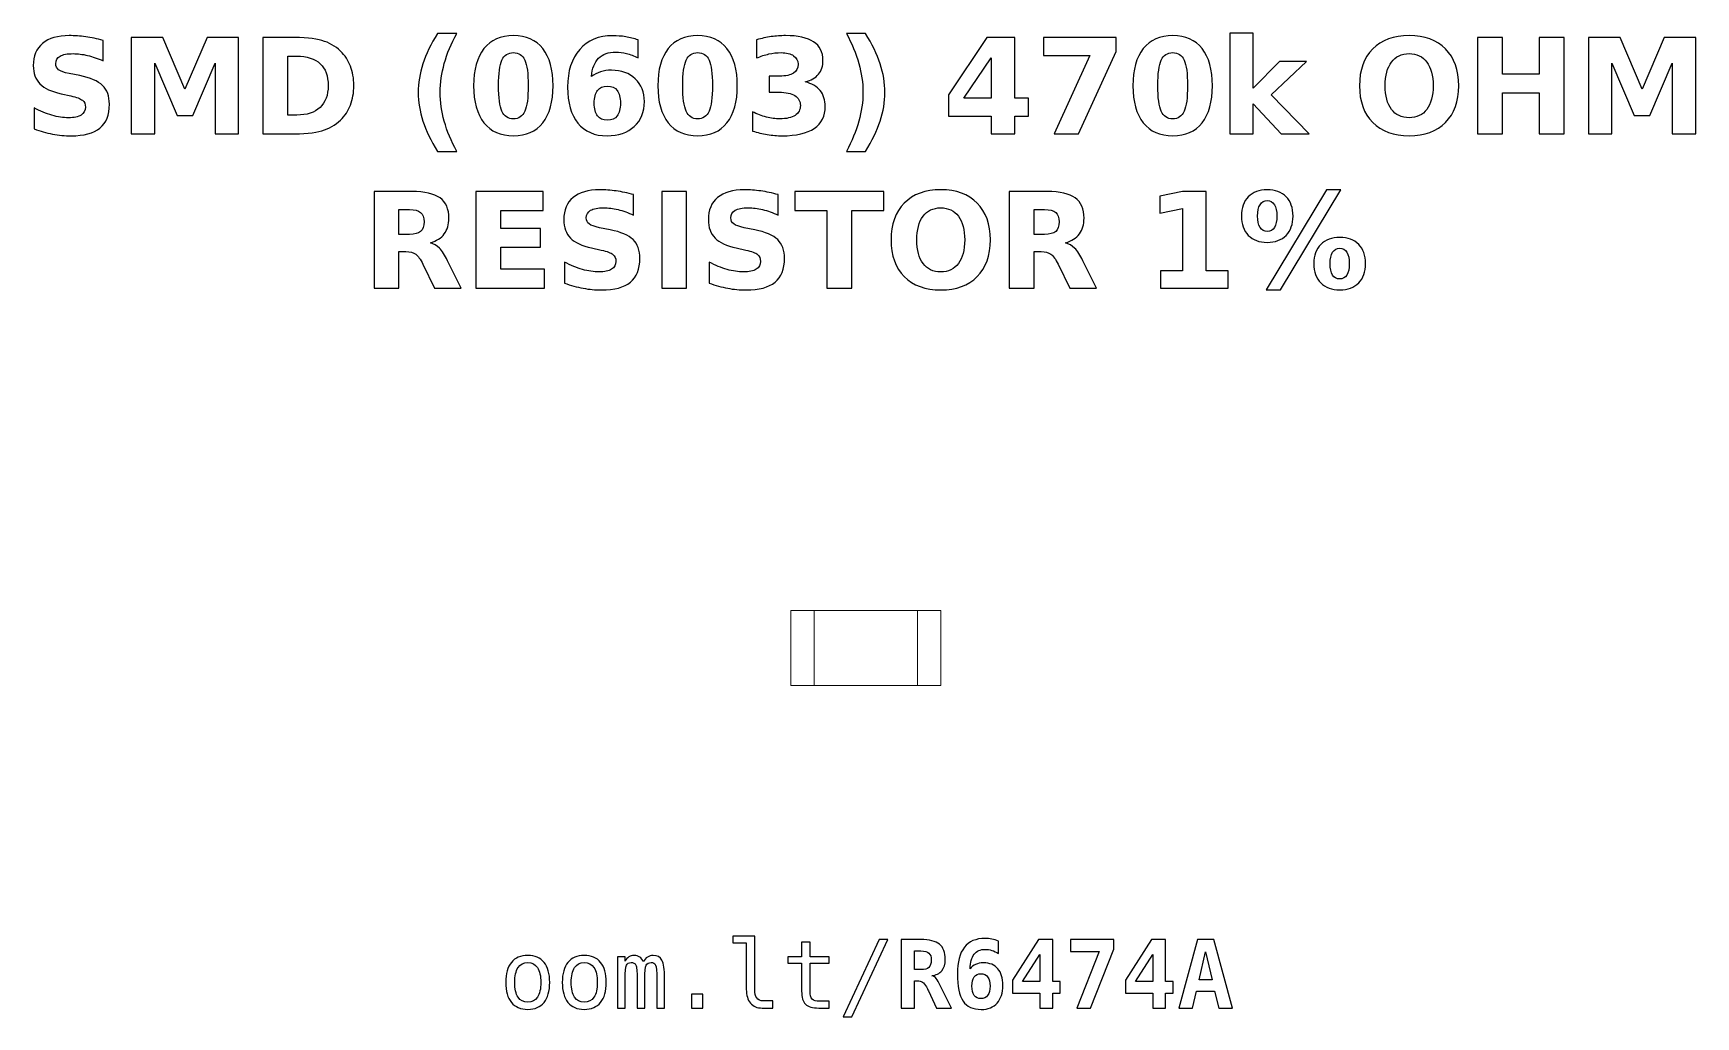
# Model space of a CAD drawing. Header units: centimetres. Extents: x -11.39 to -9.62, y -15.24 to -14.2.
import ezdxf

# ---------------------------------------------------------------- set-up
doc = ezdxf.new("R2010")
doc.units = ezdxf.units.CM
doc.header["$MEASUREMENT"] = 0
doc.layers.add('Layer 1', color=7, linetype='Continuous')

msp = doc.modelspace()

# ---------------------------------------------------------------- linework, layer by layer
at = {"layer": 'Layer 1', "color": 7, "lineweight": 9}
for points in [[(-10.58, -14.89), (-10.42, -14.89), (-10.42, -14.81), (-10.58, -14.81), (-10.58, -14.89)], [(-10.555, -14.89), (-10.445, -14.89), (-10.445, -14.81), (-10.555, -14.81), (-10.555, -14.89)]]:
    msp.add_lwpolyline(points, close=True, dxfattribs=at)
at = {"layer": 'Layer 1', "color": 250}
for points, knots in [([(-11.31305, -14.20284), (-11.31305, -14.20284), (-11.31305, -14.22459), (-11.31305, -14.22459), (-11.31305, -14.22459), (-11.3187, -14.22207), (-11.32422, -14.22017), (-11.32958, -14.21888), (-11.32958, -14.21888), (-11.33497, -14.21758), (-11.34005, -14.21695), (-11.34482, -14.21695), (-11.34482, -14.21695), (-11.35115, -14.21695), (-11.35585, -14.21782), (-11.35889, -14.21956), (-11.35889, -14.21956), (-11.36192, -14.22132), (-11.36343, -14.22403), (-11.36343, -14.2277), (-11.36343, -14.2277), (-11.36343, -14.23045), (-11.36242, -14.23261), (-11.36037, -14.23414), (-11.36037, -14.23414), (-11.35832, -14.23567), (-11.35461, -14.23701), (-11.34922, -14.23811), (-11.34922, -14.23811), (-11.34922, -14.23811), (-11.33793, -14.24037), (-11.33793, -14.24037), (-11.33793, -14.24037), (-11.32648, -14.24268), (-11.31837, -14.24616), (-11.31355, -14.25086), (-11.31355, -14.25086), (-11.30872, -14.25554), (-11.3063, -14.2622), (-11.3063, -14.27083), (-11.3063, -14.27083), (-11.3063, -14.28219), (-11.30966, -14.29063), (-11.31639, -14.29616), (-11.31639, -14.29616), (-11.32312, -14.30168), (-11.33339, -14.30446), (-11.34722, -14.30446), (-11.34722, -14.30446), (-11.35376, -14.30446), (-11.3603, -14.30385), (-11.36686, -14.3026), (-11.36686, -14.3026), (-11.37342, -14.30135), (-11.38001, -14.29952), (-11.38657, -14.2971), (-11.38657, -14.2971), (-11.38657, -14.2971), (-11.38657, -14.27471), (-11.38657, -14.27471), (-11.38657, -14.27471), (-11.38001, -14.27819), (-11.37366, -14.28082), (-11.36752, -14.28259), (-11.36752, -14.28259), (-11.36138, -14.28435), (-11.35548, -14.28524), (-11.34979, -14.28524), (-11.34979, -14.28524), (-11.344, -14.28524), (-11.33956, -14.28428), (-11.33648, -14.28235), (-11.33648, -14.28235), (-11.33339, -14.28042), (-11.33187, -14.27767), (-11.33187, -14.27407), (-11.33187, -14.27407), (-11.33187, -14.27087), (-11.3329, -14.26838), (-11.33499, -14.26664), (-11.33499, -14.26664), (-11.33709, -14.2649), (-11.34125, -14.26333), (-11.34751, -14.26196), (-11.34751, -14.26196), (-11.34751, -14.26196), (-11.35778, -14.25968), (-11.35778, -14.25968), (-11.35778, -14.25968), (-11.36806, -14.25747), (-11.37559, -14.25397), (-11.38034, -14.24914), (-11.38034, -14.24914), (-11.38509, -14.24432), (-11.38746, -14.23781), (-11.38746, -14.22965), (-11.38746, -14.22965), (-11.38746, -14.21939), (-11.38415, -14.21151), (-11.37754, -14.20601), (-11.37754, -14.20601), (-11.37093, -14.20048), (-11.36143, -14.19773), (-11.34901, -14.19773), (-11.34901, -14.19773), (-11.34337, -14.19773), (-11.33756, -14.19816), (-11.33158, -14.199), (-11.33158, -14.199), (-11.32561, -14.19985), (-11.31943, -14.20112), (-11.31305, -14.20284)], [0, 0, 0, 0, 0.0357143, 0.0357143, 0.0357143, 0.0357143, 0.0714286, 0.0714286, 0.0714286, 0.0714286, 0.1071429, 0.1071429, 0.1071429, 0.1071429, 0.1428571, 0.1428571, 0.1428571, 0.1428571, 0.1785714, 0.1785714, 0.1785714, 0.1785714, 0.2142857, 0.2142857, 0.2142857, 0.2142857, 0.25, 0.25, 0.25, 0.25, 0.2857143, 0.2857143, 0.2857143, 0.2857143, 0.3214286, 0.3214286, 0.3214286, 0.3214286, 0.3571429, 0.3571429, 0.3571429, 0.3571429, 0.3928571, 0.3928571, 0.3928571, 0.3928571, 0.4285714, 0.4285714, 0.4285714, 0.4285714, 0.4642857, 0.4642857, 0.4642857, 0.4642857, 0.5, 0.5, 0.5, 0.5, 0.5357143, 0.5357143, 0.5357143, 0.5357143, 0.5714286, 0.5714286, 0.5714286, 0.5714286, 0.6071429, 0.6071429, 0.6071429, 0.6071429, 0.6428571, 0.6428571, 0.6428571, 0.6428571, 0.6785714, 0.6785714, 0.6785714, 0.6785714, 0.7142857, 0.7142857, 0.7142857, 0.7142857, 0.75, 0.75, 0.75, 0.75, 0.7857143, 0.7857143, 0.7857143, 0.7857143, 0.8214286, 0.8214286, 0.8214286, 0.8214286, 0.8571429, 0.8571429, 0.8571429, 0.8571429, 0.8928571, 0.8928571, 0.8928571, 0.8928571, 0.9285714, 0.9285714, 0.9285714, 0.9285714, 0.9642857, 0.9642857, 0.9642857, 0.9642857, 1, 1, 1, 1]), ([(-11.28302, -14.19959), (-11.28302, -14.19959), (-11.24927, -14.19959), (-11.24927, -14.19959), (-11.24927, -14.19959), (-11.24927, -14.19959), (-11.22582, -14.25465), (-11.22582, -14.25465), (-11.22582, -14.25465), (-11.22582, -14.25465), (-11.20226, -14.19959), (-11.20226, -14.19959), (-11.20226, -14.19959), (-11.20226, -14.19959), (-11.16858, -14.19959), (-11.16858, -14.19959), (-11.16858, -14.19959), (-11.16858, -14.19959), (-11.16858, -14.30246), (-11.16858, -14.30246), (-11.16858, -14.30246), (-11.16858, -14.30246), (-11.19365, -14.30246), (-11.19365, -14.30246), (-11.19365, -14.30246), (-11.19365, -14.30246), (-11.19365, -14.22722), (-11.19365, -14.22722), (-11.19365, -14.22722), (-11.19365, -14.22722), (-11.21736, -14.28268), (-11.21736, -14.28268), (-11.21736, -14.28268), (-11.21736, -14.28268), (-11.23417, -14.28268), (-11.23417, -14.28268), (-11.23417, -14.28268), (-11.23417, -14.28268), (-11.25788, -14.22722), (-11.25788, -14.22722), (-11.25788, -14.22722), (-11.25788, -14.22722), (-11.25788, -14.30246), (-11.25788, -14.30246), (-11.25788, -14.30246), (-11.25788, -14.30246), (-11.28302, -14.30246), (-11.28302, -14.30246), (-11.28302, -14.30246), (-11.28302, -14.30246), (-11.28302, -14.19959), (-11.28302, -14.19959)], [0, 0, 0, 0, 0.0769231, 0.0769231, 0.0769231, 0.0769231, 0.1538462, 0.1538462, 0.1538462, 0.1538462, 0.2307692, 0.2307692, 0.2307692, 0.2307692, 0.3076923, 0.3076923, 0.3076923, 0.3076923, 0.3846154, 0.3846154, 0.3846154, 0.3846154, 0.4615385, 0.4615385, 0.4615385, 0.4615385, 0.5384615, 0.5384615, 0.5384615, 0.5384615, 0.6153846, 0.6153846, 0.6153846, 0.6153846, 0.6923077, 0.6923077, 0.6923077, 0.6923077, 0.7692308, 0.7692308, 0.7692308, 0.7692308, 0.8461538, 0.8461538, 0.8461538, 0.8461538, 0.9230769, 0.9230769, 0.9230769, 0.9230769, 1, 1, 1, 1]), ([(-11.14259, -14.19959), (-11.14259, -14.19959), (-11.1146, -14.19959), (-11.1146, -14.19959), (-11.1146, -14.19959), (-11.09899, -14.19959), (-11.08737, -14.2007), (-11.07973, -14.20293), (-11.07973, -14.20293), (-11.07208, -14.20516), (-11.06552, -14.20893), (-11.06004, -14.21427), (-11.06004, -14.21427), (-11.05522, -14.2189), (-11.05165, -14.22426), (-11.04929, -14.23033), (-11.04929, -14.23033), (-11.04697, -14.23637), (-11.04579, -14.24324), (-11.04579, -14.25093), (-11.04579, -14.25093), (-11.04579, -14.25869), (-11.04697, -14.26561), (-11.04929, -14.2717), (-11.04929, -14.2717), (-11.05165, -14.27779), (-11.05522, -14.28315), (-11.06004, -14.28778), (-11.06004, -14.28778), (-11.06557, -14.29312), (-11.07218, -14.29689), (-11.07989, -14.29912), (-11.07989, -14.29912), (-11.08761, -14.30135), (-11.09918, -14.30246), (-11.1146, -14.30246), (-11.1146, -14.30246), (-11.1146, -14.30246), (-11.14259, -14.30246), (-11.14259, -14.30246), (-11.14259, -14.30246), (-11.14259, -14.30246), (-11.14259, -14.19959), (-11.14259, -14.19959)], [0, 0, 0, 0, 0.0909091, 0.0909091, 0.0909091, 0.0909091, 0.1818182, 0.1818182, 0.1818182, 0.1818182, 0.2727273, 0.2727273, 0.2727273, 0.2727273, 0.3636364, 0.3636364, 0.3636364, 0.3636364, 0.4545455, 0.4545455, 0.4545455, 0.4545455, 0.5454545, 0.5454545, 0.5454545, 0.5454545, 0.6363636, 0.6363636, 0.6363636, 0.6363636, 0.7272727, 0.7272727, 0.7272727, 0.7272727, 0.8181818, 0.8181818, 0.8181818, 0.8181818, 0.9090909, 0.9090909, 0.9090909, 0.9090909, 1, 1, 1, 1]), ([(-10.9361, -14.32106), (-10.9361, -14.32106), (-10.95656, -14.32106), (-10.95656, -14.32106), (-10.95656, -14.32106), (-10.96359, -14.30973), (-10.96879, -14.29893), (-10.97213, -14.2887), (-10.97213, -14.2887), (-10.97549, -14.27849), (-10.97716, -14.26836), (-10.97716, -14.25829), (-10.97716, -14.25829), (-10.97716, -14.24823), (-10.97547, -14.23804), (-10.97211, -14.22774), (-10.97211, -14.22774), (-10.96872, -14.21742), (-10.96355, -14.20665), (-10.95656, -14.19538), (-10.95656, -14.19538), (-10.95656, -14.19538), (-10.9361, -14.19538), (-10.9361, -14.19538), (-10.9361, -14.19538), (-10.94198, -14.20627), (-10.94638, -14.21692), (-10.94932, -14.22732), (-10.94932, -14.22732), (-10.95226, -14.23771), (-10.95374, -14.24799), (-10.95374, -14.25815), (-10.95374, -14.25815), (-10.95374, -14.26831), (-10.95228, -14.27859), (-10.94937, -14.28903), (-10.94937, -14.28903), (-10.94645, -14.29945), (-10.94203, -14.31013), (-10.9361, -14.32106)], [0, 0, 0, 0, 0.1, 0.1, 0.1, 0.1, 0.2, 0.2, 0.2, 0.2, 0.3, 0.3, 0.3, 0.3, 0.4, 0.4, 0.4, 0.4, 0.5, 0.5, 0.5, 0.5, 0.6, 0.6, 0.6, 0.6, 0.7, 0.7, 0.7, 0.7, 0.8, 0.8, 0.8, 0.8, 0.9, 0.9, 0.9, 0.9, 1, 1, 1, 1]), ([(-10.83337, -14.25112), (-10.83337, -14.26817), (-10.83704, -14.28132), (-10.8444, -14.29058), (-10.8444, -14.29058), (-10.85174, -14.29983), (-10.86218, -14.30446), (-10.87568, -14.30446), (-10.87568, -14.30446), (-10.88923, -14.30446), (-10.89969, -14.29983), (-10.90703, -14.29058), (-10.90703, -14.29058), (-10.91439, -14.28132), (-10.91806, -14.26817), (-10.91806, -14.25112), (-10.91806, -14.25112), (-10.91806, -14.23405), (-10.91439, -14.22087), (-10.90703, -14.21161), (-10.90703, -14.21161), (-10.89969, -14.20237), (-10.88923, -14.19773), (-10.87568, -14.19773), (-10.87568, -14.19773), (-10.86218, -14.19773), (-10.85174, -14.20237), (-10.8444, -14.21161), (-10.8444, -14.21161), (-10.83704, -14.22087), (-10.83337, -14.23405), (-10.83337, -14.25112)], [0, 0, 0, 0, 0.125, 0.125, 0.125, 0.125, 0.25, 0.25, 0.25, 0.25, 0.375, 0.375, 0.375, 0.375, 0.5, 0.5, 0.5, 0.5, 0.625, 0.625, 0.625, 0.625, 0.75, 0.75, 0.75, 0.75, 0.875, 0.875, 0.875, 0.875, 1, 1, 1, 1]), ([(-10.74278, -14.20227), (-10.74278, -14.20227), (-10.74278, -14.2213), (-10.74278, -14.2213), (-10.74278, -14.2213), (-10.74715, -14.21923), (-10.75124, -14.2177), (-10.7551, -14.21671), (-10.7551, -14.21671), (-10.75896, -14.21572), (-10.76274, -14.21523), (-10.76641, -14.21523), (-10.76641, -14.21523), (-10.77432, -14.21523), (-10.78045, -14.21742), (-10.78487, -14.22182), (-10.78487, -14.22182), (-10.78927, -14.22619), (-10.79186, -14.2327), (-10.79259, -14.24134), (-10.79259, -14.24134), (-10.78956, -14.2391), (-10.78626, -14.23741), (-10.78273, -14.23628), (-10.78273, -14.23628), (-10.77921, -14.23515), (-10.77535, -14.23459), (-10.77116, -14.23459), (-10.77116, -14.23459), (-10.76065, -14.23459), (-10.75216, -14.23767), (-10.74572, -14.24383), (-10.74572, -14.24383), (-10.73925, -14.24997), (-10.73603, -14.25803), (-10.73603, -14.26801), (-10.73603, -14.26801), (-10.73603, -14.27904), (-10.73963, -14.28786), (-10.74685, -14.29451), (-10.74685, -14.29451), (-10.75404, -14.30114), (-10.76373, -14.30446), (-10.77584, -14.30446), (-10.77584, -14.30446), (-10.7892, -14.30446), (-10.79955, -14.29994), (-10.80689, -14.29091), (-10.80689, -14.29091), (-10.8142, -14.2819), (-10.81787, -14.26909), (-10.81787, -14.25251), (-10.81787, -14.25251), (-10.81787, -14.23553), (-10.81359, -14.22217), (-10.80503, -14.21246), (-10.80503, -14.21246), (-10.79645, -14.20274), (-10.78471, -14.19787), (-10.76978, -14.19787), (-10.76978, -14.19787), (-10.76505, -14.19787), (-10.76046, -14.19825), (-10.75599, -14.19898), (-10.75599, -14.19898), (-10.75155, -14.19971), (-10.74715, -14.20081), (-10.74278, -14.20227)], [0, 0, 0, 0, 0.0588235, 0.0588235, 0.0588235, 0.0588235, 0.1176471, 0.1176471, 0.1176471, 0.1176471, 0.1764706, 0.1764706, 0.1764706, 0.1764706, 0.2352941, 0.2352941, 0.2352941, 0.2352941, 0.2941176, 0.2941176, 0.2941176, 0.2941176, 0.3529412, 0.3529412, 0.3529412, 0.3529412, 0.4117647, 0.4117647, 0.4117647, 0.4117647, 0.4705882, 0.4705882, 0.4705882, 0.4705882, 0.5294118, 0.5294118, 0.5294118, 0.5294118, 0.5882353, 0.5882353, 0.5882353, 0.5882353, 0.6470588, 0.6470588, 0.6470588, 0.6470588, 0.7058824, 0.7058824, 0.7058824, 0.7058824, 0.7647059, 0.7647059, 0.7647059, 0.7647059, 0.8235294, 0.8235294, 0.8235294, 0.8235294, 0.8823529, 0.8823529, 0.8823529, 0.8823529, 0.9411765, 0.9411765, 0.9411765, 0.9411765, 1, 1, 1, 1]), ([(-10.63699, -14.25112), (-10.63699, -14.26817), (-10.64066, -14.28132), (-10.64802, -14.29058), (-10.64802, -14.29058), (-10.65536, -14.29983), (-10.6658, -14.30446), (-10.6793, -14.30446), (-10.6793, -14.30446), (-10.69285, -14.30446), (-10.70331, -14.29983), (-10.71065, -14.29058), (-10.71065, -14.29058), (-10.71801, -14.28132), (-10.72168, -14.26817), (-10.72168, -14.25112), (-10.72168, -14.25112), (-10.72168, -14.23405), (-10.71801, -14.22087), (-10.71065, -14.21161), (-10.71065, -14.21161), (-10.70331, -14.20237), (-10.69285, -14.19773), (-10.6793, -14.19773), (-10.6793, -14.19773), (-10.6658, -14.19773), (-10.65536, -14.20237), (-10.64802, -14.21161), (-10.64802, -14.21161), (-10.64066, -14.22087), (-10.63699, -14.23405), (-10.63699, -14.25112)], [0, 0, 0, 0, 0.125, 0.125, 0.125, 0.125, 0.25, 0.25, 0.25, 0.25, 0.375, 0.375, 0.375, 0.375, 0.5, 0.5, 0.5, 0.5, 0.625, 0.625, 0.625, 0.625, 0.75, 0.75, 0.75, 0.75, 0.875, 0.875, 0.875, 0.875, 1, 1, 1, 1]), ([(-10.56451, -14.24698), (-10.55759, -14.24877), (-10.5523, -14.2519), (-10.5487, -14.25632), (-10.5487, -14.25632), (-10.5451, -14.26076), (-10.54329, -14.26638), (-10.54329, -14.27323), (-10.54329, -14.27323), (-10.54329, -14.28343), (-10.5472, -14.29119), (-10.555, -14.29651), (-10.555, -14.29651), (-10.56281, -14.3018), (-10.5742, -14.30446), (-10.58918, -14.30446), (-10.58918, -14.30446), (-10.59447, -14.30446), (-10.59976, -14.30404), (-10.60508, -14.30319), (-10.60508, -14.30319), (-10.61037, -14.30234), (-10.61561, -14.30105), (-10.62081, -14.29936), (-10.62081, -14.29936), (-10.62081, -14.29936), (-10.62081, -14.27889), (-10.62081, -14.27889), (-10.62081, -14.27889), (-10.61585, -14.28136), (-10.61093, -14.28325), (-10.60604, -14.28452), (-10.60604, -14.28452), (-10.60115, -14.28576), (-10.59633, -14.2864), (-10.5916, -14.2864), (-10.5916, -14.2864), (-10.58457, -14.2864), (-10.57918, -14.28517), (-10.57544, -14.28275), (-10.57544, -14.28275), (-10.5717, -14.28031), (-10.56982, -14.27683), (-10.56982, -14.27226), (-10.56982, -14.27226), (-10.56982, -14.26758), (-10.57175, -14.26403), (-10.57558, -14.26163), (-10.57558, -14.26163), (-10.57942, -14.25921), (-10.58508, -14.25801), (-10.59256, -14.25801), (-10.59256, -14.25801), (-10.59256, -14.25801), (-10.60317, -14.25801), (-10.60317, -14.25801), (-10.60317, -14.25801), (-10.60317, -14.25801), (-10.60317, -14.24091), (-10.60317, -14.24091), (-10.60317, -14.24091), (-10.60317, -14.24091), (-10.59202, -14.24091), (-10.59202, -14.24091), (-10.59202, -14.24091), (-10.58534, -14.24091), (-10.5804, -14.23988), (-10.57714, -14.23778), (-10.57714, -14.23778), (-10.57387, -14.23569), (-10.57224, -14.23252), (-10.57224, -14.22826), (-10.57224, -14.22826), (-10.57224, -14.22431), (-10.57382, -14.22125), (-10.57699, -14.21911), (-10.57699, -14.21911), (-10.58017, -14.21695), (-10.58464, -14.21587), (-10.59042, -14.21587), (-10.59042, -14.21587), (-10.5947, -14.21587), (-10.59901, -14.21634), (-10.60338, -14.2173), (-10.60338, -14.2173), (-10.60773, -14.21826), (-10.61206, -14.2197), (-10.61639, -14.22158), (-10.61639, -14.22158), (-10.61639, -14.22158), (-10.61639, -14.20215), (-10.61639, -14.20215), (-10.61639, -14.20215), (-10.61114, -14.20067), (-10.60597, -14.19957), (-10.60082, -14.19884), (-10.60082, -14.19884), (-10.59567, -14.19811), (-10.59064, -14.19773), (-10.58567, -14.19773), (-10.58567, -14.19773), (-10.57231, -14.19773), (-10.5623, -14.19992), (-10.55566, -14.20432), (-10.55566, -14.20432), (-10.54903, -14.20869), (-10.54572, -14.2153), (-10.54572, -14.22412), (-10.54572, -14.22412), (-10.54572, -14.23012), (-10.54729, -14.23506), (-10.55047, -14.23889), (-10.55047, -14.23889), (-10.55364, -14.24272), (-10.55832, -14.24543), (-10.56451, -14.24698)], [0, 0, 0, 0, 0.0344828, 0.0344828, 0.0344828, 0.0344828, 0.0689655, 0.0689655, 0.0689655, 0.0689655, 0.1034483, 0.1034483, 0.1034483, 0.1034483, 0.137931, 0.137931, 0.137931, 0.137931, 0.1724138, 0.1724138, 0.1724138, 0.1724138, 0.2068966, 0.2068966, 0.2068966, 0.2068966, 0.2413793, 0.2413793, 0.2413793, 0.2413793, 0.2758621, 0.2758621, 0.2758621, 0.2758621, 0.3103448, 0.3103448, 0.3103448, 0.3103448, 0.3448276, 0.3448276, 0.3448276, 0.3448276, 0.3793103, 0.3793103, 0.3793103, 0.3793103, 0.4137931, 0.4137931, 0.4137931, 0.4137931, 0.4482759, 0.4482759, 0.4482759, 0.4482759, 0.4827586, 0.4827586, 0.4827586, 0.4827586, 0.5172414, 0.5172414, 0.5172414, 0.5172414, 0.5517241, 0.5517241, 0.5517241, 0.5517241, 0.5862069, 0.5862069, 0.5862069, 0.5862069, 0.6206897, 0.6206897, 0.6206897, 0.6206897, 0.6551724, 0.6551724, 0.6551724, 0.6551724, 0.6896552, 0.6896552, 0.6896552, 0.6896552, 0.7241379, 0.7241379, 0.7241379, 0.7241379, 0.7586207, 0.7586207, 0.7586207, 0.7586207, 0.7931034, 0.7931034, 0.7931034, 0.7931034, 0.8275862, 0.8275862, 0.8275862, 0.8275862, 0.862069, 0.862069, 0.862069, 0.862069, 0.8965517, 0.8965517, 0.8965517, 0.8965517, 0.9310345, 0.9310345, 0.9310345, 0.9310345, 0.9655172, 0.9655172, 0.9655172, 0.9655172, 1, 1, 1, 1]), ([(-10.52076, -14.32106), (-10.51488, -14.31013), (-10.51046, -14.29945), (-10.50752, -14.28903), (-10.50752, -14.28903), (-10.50458, -14.27859), (-10.50312, -14.26831), (-10.50312, -14.25815), (-10.50312, -14.25815), (-10.50312, -14.24799), (-10.50458, -14.23771), (-10.50752, -14.22732), (-10.50752, -14.22732), (-10.51046, -14.21692), (-10.51488, -14.20627), (-10.52076, -14.19538), (-10.52076, -14.19538), (-10.52076, -14.19538), (-10.5003, -14.19538), (-10.5003, -14.19538), (-10.5003, -14.19538), (-10.49332, -14.20665), (-10.48814, -14.21742), (-10.48475, -14.22774), (-10.48475, -14.22774), (-10.48139, -14.23804), (-10.4797, -14.24823), (-10.4797, -14.25829), (-10.4797, -14.25829), (-10.4797, -14.26836), (-10.48137, -14.27849), (-10.48473, -14.2887), (-10.48473, -14.2887), (-10.48807, -14.29893), (-10.49327, -14.30973), (-10.5003, -14.32106), (-10.5003, -14.32106), (-10.5003, -14.32106), (-10.52076, -14.32106), (-10.52076, -14.32106)], [0, 0, 0, 0, 0.1, 0.1, 0.1, 0.1, 0.2, 0.2, 0.2, 0.2, 0.3, 0.3, 0.3, 0.3, 0.4, 0.4, 0.4, 0.4, 0.5, 0.5, 0.5, 0.5, 0.6, 0.6, 0.6, 0.6, 0.7, 0.7, 0.7, 0.7, 0.8, 0.8, 0.8, 0.8, 0.9, 0.9, 0.9, 0.9, 1, 1, 1, 1]), ([(-10.37088, -14.19959), (-10.37088, -14.19959), (-10.34138, -14.19959), (-10.34138, -14.19959), (-10.34138, -14.19959), (-10.34138, -14.19959), (-10.34138, -14.2645), (-10.34138, -14.2645), (-10.34138, -14.2645), (-10.34138, -14.2645), (-10.32671, -14.2645), (-10.32671, -14.2645), (-10.32671, -14.2645), (-10.32671, -14.2645), (-10.32671, -14.28372), (-10.32671, -14.28372), (-10.32671, -14.28372), (-10.32671, -14.28372), (-10.34138, -14.28372), (-10.34138, -14.28372), (-10.34138, -14.28372), (-10.34138, -14.28372), (-10.34138, -14.30246), (-10.34138, -14.30246), (-10.34138, -14.30246), (-10.34138, -14.30246), (-10.36645, -14.30246), (-10.36645, -14.30246), (-10.36645, -14.30246), (-10.36645, -14.30246), (-10.36645, -14.28372), (-10.36645, -14.28372), (-10.36645, -14.28372), (-10.36645, -14.28372), (-10.41208, -14.28372), (-10.41208, -14.28372), (-10.41208, -14.28372), (-10.41208, -14.28372), (-10.41208, -14.26097), (-10.41208, -14.26097), (-10.41208, -14.26097), (-10.41208, -14.26097), (-10.37088, -14.19959), (-10.37088, -14.19959)], [0, 0, 0, 0, 0.0909091, 0.0909091, 0.0909091, 0.0909091, 0.1818182, 0.1818182, 0.1818182, 0.1818182, 0.2727273, 0.2727273, 0.2727273, 0.2727273, 0.3636364, 0.3636364, 0.3636364, 0.3636364, 0.4545455, 0.4545455, 0.4545455, 0.4545455, 0.5454545, 0.5454545, 0.5454545, 0.5454545, 0.6363636, 0.6363636, 0.6363636, 0.6363636, 0.7272727, 0.7272727, 0.7272727, 0.7272727, 0.8181818, 0.8181818, 0.8181818, 0.8181818, 0.9090909, 0.9090909, 0.9090909, 0.9090909, 1, 1, 1, 1]), ([(-10.31081, -14.19959), (-10.31081, -14.19959), (-10.23329, -14.19959), (-10.23329, -14.19959), (-10.23329, -14.19959), (-10.23329, -14.19959), (-10.23329, -14.21455), (-10.23329, -14.21455), (-10.23329, -14.21455), (-10.23329, -14.21455), (-10.27339, -14.30246), (-10.27339, -14.30246), (-10.27339, -14.30246), (-10.27339, -14.30246), (-10.29924, -14.30246), (-10.29924, -14.30246), (-10.29924, -14.30246), (-10.29924, -14.30246), (-10.26126, -14.21909), (-10.26126, -14.21909), (-10.26126, -14.21909), (-10.26126, -14.21909), (-10.31081, -14.21909), (-10.31081, -14.21909), (-10.31081, -14.21909), (-10.31081, -14.21909), (-10.31081, -14.19959), (-10.31081, -14.19959)], [0, 0, 0, 0, 0.1428571, 0.1428571, 0.1428571, 0.1428571, 0.2857143, 0.2857143, 0.2857143, 0.2857143, 0.4285714, 0.4285714, 0.4285714, 0.4285714, 0.5714286, 0.5714286, 0.5714286, 0.5714286, 0.7142857, 0.7142857, 0.7142857, 0.7142857, 0.8571429, 0.8571429, 0.8571429, 0.8571429, 1, 1, 1, 1]), ([(-10.13061, -14.25112), (-10.13061, -14.26817), (-10.13428, -14.28132), (-10.14164, -14.29058), (-10.14164, -14.29058), (-10.14898, -14.29983), (-10.15942, -14.30446), (-10.17292, -14.30446), (-10.17292, -14.30446), (-10.18647, -14.30446), (-10.19693, -14.29983), (-10.20427, -14.29058), (-10.20427, -14.29058), (-10.21163, -14.28132), (-10.2153, -14.26817), (-10.2153, -14.25112), (-10.2153, -14.25112), (-10.2153, -14.23405), (-10.21163, -14.22087), (-10.20427, -14.21161), (-10.20427, -14.21161), (-10.19693, -14.20237), (-10.18647, -14.19773), (-10.17292, -14.19773), (-10.17292, -14.19773), (-10.15942, -14.19773), (-10.14898, -14.20237), (-10.14164, -14.21161), (-10.14164, -14.21161), (-10.13428, -14.22087), (-10.13061, -14.23405), (-10.13061, -14.25112)], [0, 0, 0, 0, 0.125, 0.125, 0.125, 0.125, 0.25, 0.25, 0.25, 0.25, 0.375, 0.375, 0.375, 0.375, 0.5, 0.5, 0.5, 0.5, 0.625, 0.625, 0.625, 0.625, 0.75, 0.75, 0.75, 0.75, 0.875, 0.875, 0.875, 0.875, 1, 1, 1, 1]), ([(-10.11201, -14.19524), (-10.11201, -14.19524), (-10.08734, -14.19524), (-10.08734, -14.19524), (-10.08734, -14.19524), (-10.08734, -14.19524), (-10.08734, -14.25361), (-10.08734, -14.25361), (-10.08734, -14.25361), (-10.08734, -14.25361), (-10.05895, -14.2253), (-10.05895, -14.2253), (-10.05895, -14.2253), (-10.05895, -14.2253), (-10.03028, -14.2253), (-10.03028, -14.2253), (-10.03028, -14.2253), (-10.03028, -14.2253), (-10.06798, -14.26071), (-10.06798, -14.26071), (-10.06798, -14.26071), (-10.06798, -14.26071), (-10.02732, -14.30246), (-10.02732, -14.30246), (-10.02732, -14.30246), (-10.02732, -14.30246), (-10.05723, -14.30246), (-10.05723, -14.30246), (-10.05723, -14.30246), (-10.05723, -14.30246), (-10.08734, -14.27029), (-10.08734, -14.27029), (-10.08734, -14.27029), (-10.08734, -14.27029), (-10.08734, -14.30246), (-10.08734, -14.30246), (-10.08734, -14.30246), (-10.08734, -14.30246), (-10.11201, -14.30246), (-10.11201, -14.30246), (-10.11201, -14.30246), (-10.11201, -14.30246), (-10.11201, -14.19524), (-10.11201, -14.19524)], [0, 0, 0, 0, 0.0909091, 0.0909091, 0.0909091, 0.0909091, 0.1818182, 0.1818182, 0.1818182, 0.1818182, 0.2727273, 0.2727273, 0.2727273, 0.2727273, 0.3636364, 0.3636364, 0.3636364, 0.3636364, 0.4545455, 0.4545455, 0.4545455, 0.4545455, 0.5454545, 0.5454545, 0.5454545, 0.5454545, 0.6363636, 0.6363636, 0.6363636, 0.6363636, 0.7272727, 0.7272727, 0.7272727, 0.7272727, 0.8181818, 0.8181818, 0.8181818, 0.8181818, 0.9090909, 0.9090909, 0.9090909, 0.9090909, 1, 1, 1, 1]), ([(-9.92094, -14.19773), (-9.90441, -14.19773), (-9.89145, -14.20246), (-9.88209, -14.21194), (-9.88209, -14.21194), (-9.87271, -14.22139), (-9.86803, -14.23444), (-9.86803, -14.25112), (-9.86803, -14.25112), (-9.86803, -14.26775), (-9.87271, -14.2808), (-9.88209, -14.29025), (-9.88209, -14.29025), (-9.89145, -14.29973), (-9.90441, -14.30446), (-9.92094, -14.30446), (-9.92094, -14.30446), (-9.93743, -14.30446), (-9.95036, -14.29973), (-9.95977, -14.29025), (-9.95977, -14.29025), (-9.96915, -14.2808), (-9.97386, -14.26775), (-9.97386, -14.25112), (-9.97386, -14.25112), (-9.97386, -14.23444), (-9.96915, -14.22139), (-9.95977, -14.21194), (-9.95977, -14.21194), (-9.95036, -14.20246), (-9.93743, -14.19773), (-9.92094, -14.19773)], [0, 0, 0, 0, 0.125, 0.125, 0.125, 0.125, 0.25, 0.25, 0.25, 0.25, 0.375, 0.375, 0.375, 0.375, 0.5, 0.5, 0.5, 0.5, 0.625, 0.625, 0.625, 0.625, 0.75, 0.75, 0.75, 0.75, 0.875, 0.875, 0.875, 0.875, 1, 1, 1, 1]), ([(-9.84796, -14.19959), (-9.84796, -14.19959), (-9.82143, -14.19959), (-9.82143, -14.19959), (-9.82143, -14.19959), (-9.82143, -14.19959), (-9.82143, -14.2388), (-9.82143, -14.2388), (-9.82143, -14.2388), (-9.82143, -14.2388), (-9.7823, -14.2388), (-9.7823, -14.2388), (-9.7823, -14.2388), (-9.7823, -14.2388), (-9.7823, -14.19959), (-9.7823, -14.19959), (-9.7823, -14.19959), (-9.7823, -14.19959), (-9.75577, -14.19959), (-9.75577, -14.19959), (-9.75577, -14.19959), (-9.75577, -14.19959), (-9.75577, -14.30246), (-9.75577, -14.30246), (-9.75577, -14.30246), (-9.75577, -14.30246), (-9.7823, -14.30246), (-9.7823, -14.30246), (-9.7823, -14.30246), (-9.7823, -14.30246), (-9.7823, -14.25886), (-9.7823, -14.25886), (-9.7823, -14.25886), (-9.7823, -14.25886), (-9.82143, -14.25886), (-9.82143, -14.25886), (-9.82143, -14.25886), (-9.82143, -14.25886), (-9.82143, -14.30246), (-9.82143, -14.30246), (-9.82143, -14.30246), (-9.82143, -14.30246), (-9.84796, -14.30246), (-9.84796, -14.30246), (-9.84796, -14.30246), (-9.84796, -14.30246), (-9.84796, -14.19959), (-9.84796, -14.19959)], [0, 0, 0, 0, 0.0833333, 0.0833333, 0.0833333, 0.0833333, 0.1666667, 0.1666667, 0.1666667, 0.1666667, 0.25, 0.25, 0.25, 0.25, 0.3333333, 0.3333333, 0.3333333, 0.3333333, 0.4166667, 0.4166667, 0.4166667, 0.4166667, 0.5, 0.5, 0.5, 0.5, 0.5833333, 0.5833333, 0.5833333, 0.5833333, 0.6666667, 0.6666667, 0.6666667, 0.6666667, 0.75, 0.75, 0.75, 0.75, 0.8333333, 0.8333333, 0.8333333, 0.8333333, 0.9166667, 0.9166667, 0.9166667, 0.9166667, 1, 1, 1, 1]), ([(-9.72987, -14.19959), (-9.72987, -14.19959), (-9.69612, -14.19959), (-9.69612, -14.19959), (-9.69612, -14.19959), (-9.69612, -14.19959), (-9.67267, -14.25465), (-9.67267, -14.25465), (-9.67267, -14.25465), (-9.67267, -14.25465), (-9.64911, -14.19959), (-9.64911, -14.19959), (-9.64911, -14.19959), (-9.64911, -14.19959), (-9.61543, -14.19959), (-9.61543, -14.19959), (-9.61543, -14.19959), (-9.61543, -14.19959), (-9.61543, -14.30246), (-9.61543, -14.30246), (-9.61543, -14.30246), (-9.61543, -14.30246), (-9.6405, -14.30246), (-9.6405, -14.30246), (-9.6405, -14.30246), (-9.6405, -14.30246), (-9.6405, -14.22722), (-9.6405, -14.22722), (-9.6405, -14.22722), (-9.6405, -14.22722), (-9.66421, -14.28268), (-9.66421, -14.28268), (-9.66421, -14.28268), (-9.66421, -14.28268), (-9.68102, -14.28268), (-9.68102, -14.28268), (-9.68102, -14.28268), (-9.68102, -14.28268), (-9.70473, -14.22722), (-9.70473, -14.22722), (-9.70473, -14.22722), (-9.70473, -14.22722), (-9.70473, -14.30246), (-9.70473, -14.30246), (-9.70473, -14.30246), (-9.70473, -14.30246), (-9.72987, -14.30246), (-9.72987, -14.30246), (-9.72987, -14.30246), (-9.72987, -14.30246), (-9.72987, -14.19959), (-9.72987, -14.19959)], [0, 0, 0, 0, 0.0769231, 0.0769231, 0.0769231, 0.0769231, 0.1538462, 0.1538462, 0.1538462, 0.1538462, 0.2307692, 0.2307692, 0.2307692, 0.2307692, 0.3076923, 0.3076923, 0.3076923, 0.3076923, 0.3846154, 0.3846154, 0.3846154, 0.3846154, 0.4615385, 0.4615385, 0.4615385, 0.4615385, 0.5384615, 0.5384615, 0.5384615, 0.5384615, 0.6153846, 0.6153846, 0.6153846, 0.6153846, 0.6923077, 0.6923077, 0.6923077, 0.6923077, 0.7692308, 0.7692308, 0.7692308, 0.7692308, 0.8461538, 0.8461538, 0.8461538, 0.8461538, 0.9230769, 0.9230769, 0.9230769, 0.9230769, 1, 1, 1, 1]), ([(-11.11606, -14.21965), (-11.11606, -14.21965), (-11.11606, -14.2824), (-11.11606, -14.2824), (-11.11606, -14.2824), (-11.11606, -14.2824), (-11.10656, -14.2824), (-11.10656, -14.2824), (-11.10656, -14.2824), (-11.09572, -14.2824), (-11.08744, -14.27972), (-11.08173, -14.27433), (-11.08173, -14.27433), (-11.07601, -14.26897), (-11.07314, -14.26116), (-11.07314, -14.25093), (-11.07314, -14.25093), (-11.07314, -14.24072), (-11.07599, -14.23296), (-11.08168, -14.22765), (-11.08168, -14.22765), (-11.08737, -14.22231), (-11.09567, -14.21965), (-11.10656, -14.21965), (-11.10656, -14.21965), (-11.10656, -14.21965), (-11.11606, -14.21965), (-11.11606, -14.21965)], [0, 0, 0, 0, 0.1428571, 0.1428571, 0.1428571, 0.1428571, 0.2857143, 0.2857143, 0.2857143, 0.2857143, 0.4285714, 0.4285714, 0.4285714, 0.4285714, 0.5714286, 0.5714286, 0.5714286, 0.5714286, 0.7142857, 0.7142857, 0.7142857, 0.7142857, 0.8571429, 0.8571429, 0.8571429, 0.8571429, 1, 1, 1, 1]), ([(-10.8599, -14.25093), (-10.8599, -14.23807), (-10.8611, -14.22901), (-10.86352, -14.22374), (-10.86352, -14.22374), (-10.86592, -14.2185), (-10.86999, -14.21587), (-10.87568, -14.21587), (-10.87568, -14.21587), (-10.88137, -14.21587), (-10.88544, -14.2185), (-10.88789, -14.22374), (-10.88789, -14.22374), (-10.89031, -14.22901), (-10.89153, -14.23807), (-10.89153, -14.25093), (-10.89153, -14.25093), (-10.89153, -14.26391), (-10.89031, -14.27309), (-10.88789, -14.2784), (-10.88789, -14.2784), (-10.88544, -14.28374), (-10.88137, -14.2864), (-10.87568, -14.2864), (-10.87568, -14.2864), (-10.87004, -14.2864), (-10.86599, -14.28374), (-10.86354, -14.2784), (-10.86354, -14.2784), (-10.86112, -14.27309), (-10.8599, -14.26391), (-10.8599, -14.25093)], [0, 0, 0, 0, 0.125, 0.125, 0.125, 0.125, 0.25, 0.25, 0.25, 0.25, 0.375, 0.375, 0.375, 0.375, 0.5, 0.5, 0.5, 0.5, 0.625, 0.625, 0.625, 0.625, 0.75, 0.75, 0.75, 0.75, 0.875, 0.875, 0.875, 0.875, 1, 1, 1, 1]), ([(-10.66352, -14.25093), (-10.66352, -14.23807), (-10.66472, -14.22901), (-10.66714, -14.22374), (-10.66714, -14.22374), (-10.66954, -14.2185), (-10.67361, -14.21587), (-10.6793, -14.21587), (-10.6793, -14.21587), (-10.68499, -14.21587), (-10.68906, -14.2185), (-10.69151, -14.22374), (-10.69151, -14.22374), (-10.69393, -14.22901), (-10.69515, -14.23807), (-10.69515, -14.25093), (-10.69515, -14.25093), (-10.69515, -14.26391), (-10.69393, -14.27309), (-10.69151, -14.2784), (-10.69151, -14.2784), (-10.68906, -14.28374), (-10.68499, -14.2864), (-10.6793, -14.2864), (-10.6793, -14.2864), (-10.67366, -14.2864), (-10.66961, -14.28374), (-10.66716, -14.2784), (-10.66716, -14.2784), (-10.66474, -14.27309), (-10.66352, -14.26391), (-10.66352, -14.25093)], [0, 0, 0, 0, 0.125, 0.125, 0.125, 0.125, 0.25, 0.25, 0.25, 0.25, 0.375, 0.375, 0.375, 0.375, 0.5, 0.5, 0.5, 0.5, 0.625, 0.625, 0.625, 0.625, 0.75, 0.75, 0.75, 0.75, 0.875, 0.875, 0.875, 0.875, 1, 1, 1, 1]), ([(-10.36645, -14.22144), (-10.36645, -14.22144), (-10.39555, -14.2645), (-10.39555, -14.2645), (-10.39555, -14.2645), (-10.39555, -14.2645), (-10.36645, -14.2645), (-10.36645, -14.2645), (-10.36645, -14.2645), (-10.36645, -14.2645), (-10.36645, -14.22144), (-10.36645, -14.22144)], [0, 0, 0, 0, 0.3333333, 0.3333333, 0.3333333, 0.3333333, 0.6666667, 0.6666667, 0.6666667, 0.6666667, 1, 1, 1, 1]), ([(-10.15714, -14.25093), (-10.15714, -14.23807), (-10.15834, -14.22901), (-10.16076, -14.22374), (-10.16076, -14.22374), (-10.16316, -14.2185), (-10.16723, -14.21587), (-10.17292, -14.21587), (-10.17292, -14.21587), (-10.17861, -14.21587), (-10.18268, -14.2185), (-10.18513, -14.22374), (-10.18513, -14.22374), (-10.18755, -14.22901), (-10.18877, -14.23807), (-10.18877, -14.25093), (-10.18877, -14.25093), (-10.18877, -14.26391), (-10.18755, -14.27309), (-10.18513, -14.2784), (-10.18513, -14.2784), (-10.18268, -14.28374), (-10.17861, -14.2864), (-10.17292, -14.2864), (-10.17292, -14.2864), (-10.16728, -14.2864), (-10.16323, -14.28374), (-10.16078, -14.2784), (-10.16078, -14.2784), (-10.15836, -14.27309), (-10.15714, -14.26391), (-10.15714, -14.25093)], [0, 0, 0, 0, 0.125, 0.125, 0.125, 0.125, 0.25, 0.25, 0.25, 0.25, 0.375, 0.375, 0.375, 0.375, 0.5, 0.5, 0.5, 0.5, 0.625, 0.625, 0.625, 0.625, 0.75, 0.75, 0.75, 0.75, 0.875, 0.875, 0.875, 0.875, 1, 1, 1, 1]), ([(-9.92094, -14.21695), (-9.92903, -14.21695), (-9.93529, -14.21993), (-9.93976, -14.22591), (-9.93976, -14.22591), (-9.9442, -14.23188), (-9.94644, -14.24028), (-9.94644, -14.25112), (-9.94644, -14.25112), (-9.94644, -14.26194), (-9.9442, -14.27031), (-9.93976, -14.27628), (-9.93976, -14.27628), (-9.93529, -14.28226), (-9.92903, -14.28524), (-9.92094, -14.28524), (-9.92094, -14.28524), (-9.9128, -14.28524), (-9.90653, -14.28226), (-9.90206, -14.27628), (-9.90206, -14.27628), (-9.89761, -14.27031), (-9.89538, -14.26194), (-9.89538, -14.25112), (-9.89538, -14.25112), (-9.89538, -14.24028), (-9.89761, -14.23188), (-9.90206, -14.22591), (-9.90206, -14.22591), (-9.90653, -14.21993), (-9.9128, -14.21695), (-9.92094, -14.21695)], [0, 0, 0, 0, 0.125, 0.125, 0.125, 0.125, 0.25, 0.25, 0.25, 0.25, 0.375, 0.375, 0.375, 0.375, 0.5, 0.5, 0.5, 0.5, 0.625, 0.625, 0.625, 0.625, 0.75, 0.75, 0.75, 0.75, 0.875, 0.875, 0.875, 0.875, 1, 1, 1, 1]), ([(-10.77556, -14.25168), (-10.78022, -14.25168), (-10.7837, -14.25319), (-10.786, -14.2562), (-10.786, -14.2562), (-10.78833, -14.25921), (-10.78948, -14.26373), (-10.78948, -14.26972), (-10.78948, -14.26972), (-10.78948, -14.27574), (-10.78833, -14.28026), (-10.786, -14.28327), (-10.786, -14.28327), (-10.7837, -14.28628), (-10.78022, -14.28778), (-10.77556, -14.28778), (-10.77556, -14.28778), (-10.77088, -14.28778), (-10.76738, -14.28628), (-10.76507, -14.28327), (-10.76507, -14.28327), (-10.76274, -14.28026), (-10.76159, -14.27574), (-10.76159, -14.26972), (-10.76159, -14.26972), (-10.76159, -14.26373), (-10.76274, -14.25921), (-10.76507, -14.2562), (-10.76507, -14.2562), (-10.76738, -14.25319), (-10.77088, -14.25168), (-10.77556, -14.25168)], [0, 0, 0, 0, 0.125, 0.125, 0.125, 0.125, 0.25, 0.25, 0.25, 0.25, 0.375, 0.375, 0.375, 0.375, 0.5, 0.5, 0.5, 0.5, 0.625, 0.625, 0.625, 0.625, 0.75, 0.75, 0.75, 0.75, 0.875, 0.875, 0.875, 0.875, 1, 1, 1, 1]), ([(-10.9977, -14.42779), (-10.9977, -14.42779), (-10.9977, -14.46671), (-10.9977, -14.46671), (-10.9977, -14.46671), (-10.9977, -14.46671), (-11.02423, -14.46671), (-11.02423, -14.46671), (-11.02423, -14.46671), (-11.02423, -14.46671), (-11.02423, -14.36384), (-11.02423, -14.36384), (-11.02423, -14.36384), (-11.02423, -14.36384), (-10.98371, -14.36384), (-10.98371, -14.36384), (-10.98371, -14.36384), (-10.97016, -14.36384), (-10.96021, -14.36612), (-10.95391, -14.37066), (-10.95391, -14.37066), (-10.94759, -14.3752), (-10.94443, -14.3824), (-10.94443, -14.39223), (-10.94443, -14.39223), (-10.94443, -14.39902), (-10.94608, -14.40462), (-10.94935, -14.40897), (-10.94935, -14.40897), (-10.95264, -14.41335), (-10.9576, -14.41657), (-10.96421, -14.41862), (-10.96421, -14.41862), (-10.96059, -14.41946), (-10.95732, -14.42132), (-10.95445, -14.42424), (-10.95445, -14.42424), (-10.95158, -14.42715), (-10.94869, -14.43157), (-10.94575, -14.4375), (-10.94575, -14.4375), (-10.94575, -14.4375), (-10.93133, -14.46671), (-10.93133, -14.46671), (-10.93133, -14.46671), (-10.93133, -14.46671), (-10.9596, -14.46671), (-10.9596, -14.46671), (-10.9596, -14.46671), (-10.9596, -14.46671), (-10.97214, -14.44115), (-10.97214, -14.44115), (-10.97214, -14.44115), (-10.97465, -14.43602), (-10.97722, -14.43249), (-10.97983, -14.43061), (-10.97983, -14.43061), (-10.98242, -14.42873), (-10.98587, -14.42779), (-10.9902, -14.42779), (-10.9902, -14.42779), (-10.9902, -14.42779), (-10.9977, -14.42779), (-10.9977, -14.42779)], [0, 0, 0, 0, 0.0625, 0.0625, 0.0625, 0.0625, 0.125, 0.125, 0.125, 0.125, 0.1875, 0.1875, 0.1875, 0.1875, 0.25, 0.25, 0.25, 0.25, 0.3125, 0.3125, 0.3125, 0.3125, 0.375, 0.375, 0.375, 0.375, 0.4375, 0.4375, 0.4375, 0.4375, 0.5, 0.5, 0.5, 0.5, 0.5625, 0.5625, 0.5625, 0.5625, 0.625, 0.625, 0.625, 0.625, 0.6875, 0.6875, 0.6875, 0.6875, 0.75, 0.75, 0.75, 0.75, 0.8125, 0.8125, 0.8125, 0.8125, 0.875, 0.875, 0.875, 0.875, 0.9375, 0.9375, 0.9375, 0.9375, 1, 1, 1, 1]), ([(-10.91558, -14.36384), (-10.91558, -14.36384), (-10.84399, -14.36384), (-10.84399, -14.36384), (-10.84399, -14.36384), (-10.84399, -14.36384), (-10.84399, -14.3839), (-10.84399, -14.3839), (-10.84399, -14.3839), (-10.84399, -14.3839), (-10.88905, -14.3839), (-10.88905, -14.3839), (-10.88905, -14.3839), (-10.88905, -14.3839), (-10.88905, -14.40305), (-10.88905, -14.40305), (-10.88905, -14.40305), (-10.88905, -14.40305), (-10.8467, -14.40305), (-10.8467, -14.40305), (-10.8467, -14.40305), (-10.8467, -14.40305), (-10.8467, -14.42311), (-10.8467, -14.42311), (-10.8467, -14.42311), (-10.8467, -14.42311), (-10.88905, -14.42311), (-10.88905, -14.42311), (-10.88905, -14.42311), (-10.88905, -14.42311), (-10.88905, -14.44665), (-10.88905, -14.44665), (-10.88905, -14.44665), (-10.88905, -14.44665), (-10.84249, -14.44665), (-10.84249, -14.44665), (-10.84249, -14.44665), (-10.84249, -14.44665), (-10.84249, -14.46671), (-10.84249, -14.46671), (-10.84249, -14.46671), (-10.84249, -14.46671), (-10.91558, -14.46671), (-10.91558, -14.46671), (-10.91558, -14.46671), (-10.91558, -14.46671), (-10.91558, -14.36384), (-10.91558, -14.36384)], [0, 0, 0, 0, 0.0833333, 0.0833333, 0.0833333, 0.0833333, 0.1666667, 0.1666667, 0.1666667, 0.1666667, 0.25, 0.25, 0.25, 0.25, 0.3333333, 0.3333333, 0.3333333, 0.3333333, 0.4166667, 0.4166667, 0.4166667, 0.4166667, 0.5, 0.5, 0.5, 0.5, 0.5833333, 0.5833333, 0.5833333, 0.5833333, 0.6666667, 0.6666667, 0.6666667, 0.6666667, 0.75, 0.75, 0.75, 0.75, 0.8333333, 0.8333333, 0.8333333, 0.8333333, 0.9166667, 0.9166667, 0.9166667, 0.9166667, 1, 1, 1, 1]), ([(-10.74759, -14.36709), (-10.74759, -14.36709), (-10.74759, -14.38884), (-10.74759, -14.38884), (-10.74759, -14.38884), (-10.75324, -14.38632), (-10.75876, -14.38442), (-10.76412, -14.38313), (-10.76412, -14.38313), (-10.76951, -14.38183), (-10.77459, -14.3812), (-10.77936, -14.3812), (-10.77936, -14.3812), (-10.78569, -14.3812), (-10.79039, -14.38207), (-10.79343, -14.38381), (-10.79343, -14.38381), (-10.79646, -14.38557), (-10.79797, -14.38828), (-10.79797, -14.39195), (-10.79797, -14.39195), (-10.79797, -14.3947), (-10.79696, -14.39686), (-10.79491, -14.39839), (-10.79491, -14.39839), (-10.79286, -14.39992), (-10.78915, -14.40126), (-10.78376, -14.40236), (-10.78376, -14.40236), (-10.78376, -14.40236), (-10.77247, -14.40462), (-10.77247, -14.40462), (-10.77247, -14.40462), (-10.76102, -14.40693), (-10.75291, -14.41041), (-10.74809, -14.41511), (-10.74809, -14.41511), (-10.74326, -14.41979), (-10.74084, -14.42645), (-10.74084, -14.43508), (-10.74084, -14.43508), (-10.74084, -14.44644), (-10.7442, -14.45488), (-10.75093, -14.46041), (-10.75093, -14.46041), (-10.75766, -14.46593), (-10.76793, -14.46871), (-10.78176, -14.46871), (-10.78176, -14.46871), (-10.7883, -14.46871), (-10.79484, -14.4681), (-10.8014, -14.46685), (-10.8014, -14.46685), (-10.80796, -14.4656), (-10.81455, -14.46377), (-10.82111, -14.46135), (-10.82111, -14.46135), (-10.82111, -14.46135), (-10.82111, -14.43896), (-10.82111, -14.43896), (-10.82111, -14.43896), (-10.81455, -14.44244), (-10.8082, -14.44507), (-10.80206, -14.44684), (-10.80206, -14.44684), (-10.79592, -14.4486), (-10.79002, -14.44949), (-10.78433, -14.44949), (-10.78433, -14.44949), (-10.77854, -14.44949), (-10.7741, -14.44853), (-10.77102, -14.4466), (-10.77102, -14.4466), (-10.76793, -14.44467), (-10.76641, -14.44192), (-10.76641, -14.43832), (-10.76641, -14.43832), (-10.76641, -14.43512), (-10.76744, -14.43263), (-10.76953, -14.43089), (-10.76953, -14.43089), (-10.77163, -14.42915), (-10.77579, -14.42758), (-10.78205, -14.42621), (-10.78205, -14.42621), (-10.78205, -14.42621), (-10.79232, -14.42393), (-10.79232, -14.42393), (-10.79232, -14.42393), (-10.8026, -14.42172), (-10.81013, -14.41822), (-10.81488, -14.41339), (-10.81488, -14.41339), (-10.81963, -14.40857), (-10.822, -14.40206), (-10.822, -14.3939), (-10.822, -14.3939), (-10.822, -14.38364), (-10.81869, -14.37576), (-10.81208, -14.37026), (-10.81208, -14.37026), (-10.80547, -14.36473), (-10.79597, -14.36198), (-10.78355, -14.36198), (-10.78355, -14.36198), (-10.77791, -14.36198), (-10.7721, -14.36241), (-10.76612, -14.36325), (-10.76612, -14.36325), (-10.76015, -14.3641), (-10.75397, -14.36537), (-10.74759, -14.36709)], [0, 0, 0, 0, 0.0357143, 0.0357143, 0.0357143, 0.0357143, 0.0714286, 0.0714286, 0.0714286, 0.0714286, 0.1071429, 0.1071429, 0.1071429, 0.1071429, 0.1428571, 0.1428571, 0.1428571, 0.1428571, 0.1785714, 0.1785714, 0.1785714, 0.1785714, 0.2142857, 0.2142857, 0.2142857, 0.2142857, 0.25, 0.25, 0.25, 0.25, 0.2857143, 0.2857143, 0.2857143, 0.2857143, 0.3214286, 0.3214286, 0.3214286, 0.3214286, 0.3571429, 0.3571429, 0.3571429, 0.3571429, 0.3928571, 0.3928571, 0.3928571, 0.3928571, 0.4285714, 0.4285714, 0.4285714, 0.4285714, 0.4642857, 0.4642857, 0.4642857, 0.4642857, 0.5, 0.5, 0.5, 0.5, 0.5357143, 0.5357143, 0.5357143, 0.5357143, 0.5714286, 0.5714286, 0.5714286, 0.5714286, 0.6071429, 0.6071429, 0.6071429, 0.6071429, 0.6428571, 0.6428571, 0.6428571, 0.6428571, 0.6785714, 0.6785714, 0.6785714, 0.6785714, 0.7142857, 0.7142857, 0.7142857, 0.7142857, 0.75, 0.75, 0.75, 0.75, 0.7857143, 0.7857143, 0.7857143, 0.7857143, 0.8214286, 0.8214286, 0.8214286, 0.8214286, 0.8571429, 0.8571429, 0.8571429, 0.8571429, 0.8928571, 0.8928571, 0.8928571, 0.8928571, 0.9285714, 0.9285714, 0.9285714, 0.9285714, 0.9642857, 0.9642857, 0.9642857, 0.9642857, 1, 1, 1, 1]), ([(-10.71756, -14.36384), (-10.71756, -14.36384), (-10.69103, -14.36384), (-10.69103, -14.36384), (-10.69103, -14.36384), (-10.69103, -14.36384), (-10.69103, -14.46671), (-10.69103, -14.46671), (-10.69103, -14.46671), (-10.69103, -14.46671), (-10.71756, -14.46671), (-10.71756, -14.46671), (-10.71756, -14.46671), (-10.71756, -14.46671), (-10.71756, -14.36384), (-10.71756, -14.36384)], [0, 0, 0, 0, 0.25, 0.25, 0.25, 0.25, 0.5, 0.5, 0.5, 0.5, 0.75, 0.75, 0.75, 0.75, 1, 1, 1, 1]), ([(-10.59348, -14.36709), (-10.59348, -14.36709), (-10.59348, -14.38884), (-10.59348, -14.38884), (-10.59348, -14.38884), (-10.59913, -14.38632), (-10.60465, -14.38442), (-10.61001, -14.38313), (-10.61001, -14.38313), (-10.6154, -14.38183), (-10.62048, -14.3812), (-10.62525, -14.3812), (-10.62525, -14.3812), (-10.63158, -14.3812), (-10.63628, -14.38207), (-10.63932, -14.38381), (-10.63932, -14.38381), (-10.64235, -14.38557), (-10.64386, -14.38828), (-10.64386, -14.39195), (-10.64386, -14.39195), (-10.64386, -14.3947), (-10.64285, -14.39686), (-10.6408, -14.39839), (-10.6408, -14.39839), (-10.63875, -14.39992), (-10.63504, -14.40126), (-10.62965, -14.40236), (-10.62965, -14.40236), (-10.62965, -14.40236), (-10.61836, -14.40462), (-10.61836, -14.40462), (-10.61836, -14.40462), (-10.60691, -14.40693), (-10.5988, -14.41041), (-10.59398, -14.41511), (-10.59398, -14.41511), (-10.58915, -14.41979), (-10.58673, -14.42645), (-10.58673, -14.43508), (-10.58673, -14.43508), (-10.58673, -14.44644), (-10.59009, -14.45488), (-10.59682, -14.46041), (-10.59682, -14.46041), (-10.60355, -14.46593), (-10.61382, -14.46871), (-10.62765, -14.46871), (-10.62765, -14.46871), (-10.63419, -14.46871), (-10.64073, -14.4681), (-10.64729, -14.46685), (-10.64729, -14.46685), (-10.65385, -14.4656), (-10.66044, -14.46377), (-10.667, -14.46135), (-10.667, -14.46135), (-10.667, -14.46135), (-10.667, -14.43896), (-10.667, -14.43896), (-10.667, -14.43896), (-10.66044, -14.44244), (-10.65409, -14.44507), (-10.64795, -14.44684), (-10.64795, -14.44684), (-10.64181, -14.4486), (-10.63591, -14.44949), (-10.63022, -14.44949), (-10.63022, -14.44949), (-10.62443, -14.44949), (-10.61999, -14.44853), (-10.61691, -14.4466), (-10.61691, -14.4466), (-10.61382, -14.44467), (-10.6123, -14.44192), (-10.6123, -14.43832), (-10.6123, -14.43832), (-10.6123, -14.43512), (-10.61333, -14.43263), (-10.61542, -14.43089), (-10.61542, -14.43089), (-10.61752, -14.42915), (-10.62168, -14.42758), (-10.62794, -14.42621), (-10.62794, -14.42621), (-10.62794, -14.42621), (-10.63821, -14.42393), (-10.63821, -14.42393), (-10.63821, -14.42393), (-10.64849, -14.42172), (-10.65602, -14.41822), (-10.66077, -14.41339), (-10.66077, -14.41339), (-10.66552, -14.40857), (-10.66789, -14.40206), (-10.66789, -14.3939), (-10.66789, -14.3939), (-10.66789, -14.38364), (-10.66458, -14.37576), (-10.65797, -14.37026), (-10.65797, -14.37026), (-10.65136, -14.36473), (-10.64186, -14.36198), (-10.62944, -14.36198), (-10.62944, -14.36198), (-10.6238, -14.36198), (-10.61799, -14.36241), (-10.61201, -14.36325), (-10.61201, -14.36325), (-10.60604, -14.3641), (-10.59986, -14.36537), (-10.59348, -14.36709)], [0, 0, 0, 0, 0.0357143, 0.0357143, 0.0357143, 0.0357143, 0.0714286, 0.0714286, 0.0714286, 0.0714286, 0.1071429, 0.1071429, 0.1071429, 0.1071429, 0.1428571, 0.1428571, 0.1428571, 0.1428571, 0.1785714, 0.1785714, 0.1785714, 0.1785714, 0.2142857, 0.2142857, 0.2142857, 0.2142857, 0.25, 0.25, 0.25, 0.25, 0.2857143, 0.2857143, 0.2857143, 0.2857143, 0.3214286, 0.3214286, 0.3214286, 0.3214286, 0.3571429, 0.3571429, 0.3571429, 0.3571429, 0.3928571, 0.3928571, 0.3928571, 0.3928571, 0.4285714, 0.4285714, 0.4285714, 0.4285714, 0.4642857, 0.4642857, 0.4642857, 0.4642857, 0.5, 0.5, 0.5, 0.5, 0.5357143, 0.5357143, 0.5357143, 0.5357143, 0.5714286, 0.5714286, 0.5714286, 0.5714286, 0.6071429, 0.6071429, 0.6071429, 0.6071429, 0.6428571, 0.6428571, 0.6428571, 0.6428571, 0.6785714, 0.6785714, 0.6785714, 0.6785714, 0.7142857, 0.7142857, 0.7142857, 0.7142857, 0.75, 0.75, 0.75, 0.75, 0.7857143, 0.7857143, 0.7857143, 0.7857143, 0.8214286, 0.8214286, 0.8214286, 0.8214286, 0.8571429, 0.8571429, 0.8571429, 0.8571429, 0.8928571, 0.8928571, 0.8928571, 0.8928571, 0.9285714, 0.9285714, 0.9285714, 0.9285714, 0.9642857, 0.9642857, 0.9642857, 0.9642857, 1, 1, 1, 1]), ([(-10.57573, -14.36384), (-10.57573, -14.36384), (-10.48093, -14.36384), (-10.48093, -14.36384), (-10.48093, -14.36384), (-10.48093, -14.36384), (-10.48093, -14.3839), (-10.48093, -14.3839), (-10.48093, -14.3839), (-10.48093, -14.3839), (-10.51503, -14.3839), (-10.51503, -14.3839), (-10.51503, -14.3839), (-10.51503, -14.3839), (-10.51503, -14.46671), (-10.51503, -14.46671), (-10.51503, -14.46671), (-10.51503, -14.46671), (-10.54156, -14.46671), (-10.54156, -14.46671), (-10.54156, -14.46671), (-10.54156, -14.46671), (-10.54156, -14.3839), (-10.54156, -14.3839), (-10.54156, -14.3839), (-10.54156, -14.3839), (-10.57573, -14.3839), (-10.57573, -14.3839), (-10.57573, -14.3839), (-10.57573, -14.3839), (-10.57573, -14.36384), (-10.57573, -14.36384)], [0, 0, 0, 0, 0.125, 0.125, 0.125, 0.125, 0.25, 0.25, 0.25, 0.25, 0.375, 0.375, 0.375, 0.375, 0.5, 0.5, 0.5, 0.5, 0.625, 0.625, 0.625, 0.625, 0.75, 0.75, 0.75, 0.75, 0.875, 0.875, 0.875, 0.875, 1, 1, 1, 1]), ([(-10.4202, -14.36198), (-10.40367, -14.36198), (-10.39071, -14.36671), (-10.38135, -14.37619), (-10.38135, -14.37619), (-10.37197, -14.38564), (-10.36729, -14.39869), (-10.36729, -14.41537), (-10.36729, -14.41537), (-10.36729, -14.432), (-10.37197, -14.44505), (-10.38135, -14.4545), (-10.38135, -14.4545), (-10.39071, -14.46398), (-10.40367, -14.46871), (-10.4202, -14.46871), (-10.4202, -14.46871), (-10.43669, -14.46871), (-10.44962, -14.46398), (-10.45903, -14.4545), (-10.45903, -14.4545), (-10.46841, -14.44505), (-10.47312, -14.432), (-10.47312, -14.41537), (-10.47312, -14.41537), (-10.47312, -14.39869), (-10.46841, -14.38564), (-10.45903, -14.37619), (-10.45903, -14.37619), (-10.44962, -14.36671), (-10.43669, -14.36198), (-10.4202, -14.36198)], [0, 0, 0, 0, 0.125, 0.125, 0.125, 0.125, 0.25, 0.25, 0.25, 0.25, 0.375, 0.375, 0.375, 0.375, 0.5, 0.5, 0.5, 0.5, 0.625, 0.625, 0.625, 0.625, 0.75, 0.75, 0.75, 0.75, 0.875, 0.875, 0.875, 0.875, 1, 1, 1, 1]), ([(-10.32069, -14.42779), (-10.32069, -14.42779), (-10.32069, -14.46671), (-10.32069, -14.46671), (-10.32069, -14.46671), (-10.32069, -14.46671), (-10.34722, -14.46671), (-10.34722, -14.46671), (-10.34722, -14.46671), (-10.34722, -14.46671), (-10.34722, -14.36384), (-10.34722, -14.36384), (-10.34722, -14.36384), (-10.34722, -14.36384), (-10.3067, -14.36384), (-10.3067, -14.36384), (-10.3067, -14.36384), (-10.29315, -14.36384), (-10.2832, -14.36612), (-10.2769, -14.37066), (-10.2769, -14.37066), (-10.27058, -14.3752), (-10.26742, -14.3824), (-10.26742, -14.39223), (-10.26742, -14.39223), (-10.26742, -14.39902), (-10.26907, -14.40462), (-10.27234, -14.40897), (-10.27234, -14.40897), (-10.27563, -14.41335), (-10.28059, -14.41657), (-10.2872, -14.41862), (-10.2872, -14.41862), (-10.28358, -14.41946), (-10.28031, -14.42132), (-10.27744, -14.42424), (-10.27744, -14.42424), (-10.27457, -14.42715), (-10.27168, -14.43157), (-10.26874, -14.4375), (-10.26874, -14.4375), (-10.26874, -14.4375), (-10.25432, -14.46671), (-10.25432, -14.46671), (-10.25432, -14.46671), (-10.25432, -14.46671), (-10.28259, -14.46671), (-10.28259, -14.46671), (-10.28259, -14.46671), (-10.28259, -14.46671), (-10.29513, -14.44115), (-10.29513, -14.44115), (-10.29513, -14.44115), (-10.29764, -14.43602), (-10.30021, -14.43249), (-10.30282, -14.43061), (-10.30282, -14.43061), (-10.30541, -14.42873), (-10.30886, -14.42779), (-10.31319, -14.42779), (-10.31319, -14.42779), (-10.31319, -14.42779), (-10.32069, -14.42779), (-10.32069, -14.42779)], [0, 0, 0, 0, 0.0625, 0.0625, 0.0625, 0.0625, 0.125, 0.125, 0.125, 0.125, 0.1875, 0.1875, 0.1875, 0.1875, 0.25, 0.25, 0.25, 0.25, 0.3125, 0.3125, 0.3125, 0.3125, 0.375, 0.375, 0.375, 0.375, 0.4375, 0.4375, 0.4375, 0.4375, 0.5, 0.5, 0.5, 0.5, 0.5625, 0.5625, 0.5625, 0.5625, 0.625, 0.625, 0.625, 0.625, 0.6875, 0.6875, 0.6875, 0.6875, 0.75, 0.75, 0.75, 0.75, 0.8125, 0.8125, 0.8125, 0.8125, 0.875, 0.875, 0.875, 0.875, 0.9375, 0.9375, 0.9375, 0.9375, 1, 1, 1, 1]), ([(-10.18587, -14.44839), (-10.18587, -14.44839), (-10.16244, -14.44839), (-10.16244, -14.44839), (-10.16244, -14.44839), (-10.16244, -14.44839), (-10.16244, -14.3819), (-10.16244, -14.3819), (-10.16244, -14.3819), (-10.16244, -14.3819), (-10.18648, -14.38687), (-10.18648, -14.38687), (-10.18648, -14.38687), (-10.18648, -14.38687), (-10.18648, -14.3688), (-10.18648, -14.3688), (-10.18648, -14.3688), (-10.18648, -14.3688), (-10.16258, -14.36384), (-10.16258, -14.36384), (-10.16258, -14.36384), (-10.16258, -14.36384), (-10.13737, -14.36384), (-10.13737, -14.36384), (-10.13737, -14.36384), (-10.13737, -14.36384), (-10.13737, -14.44839), (-10.13737, -14.44839), (-10.13737, -14.44839), (-10.13737, -14.44839), (-10.11395, -14.44839), (-10.11395, -14.44839), (-10.11395, -14.44839), (-10.11395, -14.44839), (-10.11395, -14.46671), (-10.11395, -14.46671), (-10.11395, -14.46671), (-10.11395, -14.46671), (-10.18587, -14.46671), (-10.18587, -14.46671), (-10.18587, -14.46671), (-10.18587, -14.46671), (-10.18587, -14.44839), (-10.18587, -14.44839)], [0, 0, 0, 0, 0.0909091, 0.0909091, 0.0909091, 0.0909091, 0.1818182, 0.1818182, 0.1818182, 0.1818182, 0.2727273, 0.2727273, 0.2727273, 0.2727273, 0.3636364, 0.3636364, 0.3636364, 0.3636364, 0.4545455, 0.4545455, 0.4545455, 0.4545455, 0.5454545, 0.5454545, 0.5454545, 0.5454545, 0.6363636, 0.6363636, 0.6363636, 0.6363636, 0.7272727, 0.7272727, 0.7272727, 0.7272727, 0.8181818, 0.8181818, 0.8181818, 0.8181818, 0.9090909, 0.9090909, 0.9090909, 0.9090909, 1, 1, 1, 1]), ([(-10.07218, -14.36198), (-10.06364, -14.36198), (-10.05691, -14.36448), (-10.05202, -14.36946), (-10.05202, -14.36946), (-10.04713, -14.37445), (-10.04469, -14.38127), (-10.04469, -14.38997), (-10.04469, -14.38997), (-10.04469, -14.39865), (-10.04713, -14.40549), (-10.05202, -14.4105), (-10.05202, -14.4105), (-10.05691, -14.41551), (-10.06364, -14.418), (-10.07218, -14.418), (-10.07218, -14.418), (-10.08072, -14.418), (-10.08744, -14.41551), (-10.09233, -14.4105), (-10.09233, -14.4105), (-10.09723, -14.40549), (-10.09967, -14.39865), (-10.09967, -14.38997), (-10.09967, -14.38997), (-10.09967, -14.38127), (-10.09723, -14.37445), (-10.09233, -14.36946), (-10.09233, -14.36946), (-10.08744, -14.36448), (-10.08072, -14.36198), (-10.07218, -14.36198)], [0, 0, 0, 0, 0.125, 0.125, 0.125, 0.125, 0.25, 0.25, 0.25, 0.25, 0.375, 0.375, 0.375, 0.375, 0.5, 0.5, 0.5, 0.5, 0.625, 0.625, 0.625, 0.625, 0.75, 0.75, 0.75, 0.75, 0.875, 0.875, 0.875, 0.875, 1, 1, 1, 1]), ([(-10.05804, -14.46871), (-10.05804, -14.46871), (-10.07326, -14.46871), (-10.07326, -14.46871), (-10.07326, -14.46871), (-10.07326, -14.46871), (-10.00898, -14.36198), (-10.00898, -14.36198), (-10.00898, -14.36198), (-10.00898, -14.36198), (-9.9937, -14.36198), (-9.9937, -14.36198), (-9.9937, -14.36198), (-9.9937, -14.36198), (-10.05804, -14.46871), (-10.05804, -14.46871)], [0, 0, 0, 0, 0.25, 0.25, 0.25, 0.25, 0.5, 0.5, 0.5, 0.5, 0.75, 0.75, 0.75, 0.75, 1, 1, 1, 1]), ([(-10.98653, -14.40947), (-10.98098, -14.40947), (-10.97698, -14.40843), (-10.97458, -14.40636), (-10.97458, -14.40636), (-10.97216, -14.40429), (-10.97096, -14.40088), (-10.97096, -14.39615), (-10.97096, -14.39615), (-10.97096, -14.39147), (-10.97216, -14.38811), (-10.97458, -14.38609), (-10.97458, -14.38609), (-10.97698, -14.38407), (-10.98098, -14.38306), (-10.98653, -14.38306), (-10.98653, -14.38306), (-10.98653, -14.38306), (-10.9977, -14.38306), (-10.9977, -14.38306), (-10.9977, -14.38306), (-10.9977, -14.38306), (-10.9977, -14.40947), (-10.9977, -14.40947), (-10.9977, -14.40947), (-10.9977, -14.40947), (-10.98653, -14.40947), (-10.98653, -14.40947)], [0, 0, 0, 0, 0.1428571, 0.1428571, 0.1428571, 0.1428571, 0.2857143, 0.2857143, 0.2857143, 0.2857143, 0.4285714, 0.4285714, 0.4285714, 0.4285714, 0.5714286, 0.5714286, 0.5714286, 0.5714286, 0.7142857, 0.7142857, 0.7142857, 0.7142857, 0.8571429, 0.8571429, 0.8571429, 0.8571429, 1, 1, 1, 1]), ([(-10.4202, -14.3812), (-10.42829, -14.3812), (-10.43455, -14.38418), (-10.43902, -14.39016), (-10.43902, -14.39016), (-10.44346, -14.39613), (-10.4457, -14.40453), (-10.4457, -14.41537), (-10.4457, -14.41537), (-10.4457, -14.42619), (-10.44346, -14.43456), (-10.43902, -14.44053), (-10.43902, -14.44053), (-10.43455, -14.44651), (-10.42829, -14.44949), (-10.4202, -14.44949), (-10.4202, -14.44949), (-10.41206, -14.44949), (-10.40579, -14.44651), (-10.40132, -14.44053), (-10.40132, -14.44053), (-10.39687, -14.43456), (-10.39464, -14.42619), (-10.39464, -14.41537), (-10.39464, -14.41537), (-10.39464, -14.40453), (-10.39687, -14.39613), (-10.40132, -14.39016), (-10.40132, -14.39016), (-10.40579, -14.38418), (-10.41206, -14.3812), (-10.4202, -14.3812)], [0, 0, 0, 0, 0.125, 0.125, 0.125, 0.125, 0.25, 0.25, 0.25, 0.25, 0.375, 0.375, 0.375, 0.375, 0.5, 0.5, 0.5, 0.5, 0.625, 0.625, 0.625, 0.625, 0.75, 0.75, 0.75, 0.75, 0.875, 0.875, 0.875, 0.875, 1, 1, 1, 1]), ([(-10.30952, -14.40947), (-10.30397, -14.40947), (-10.29997, -14.40843), (-10.29757, -14.40636), (-10.29757, -14.40636), (-10.29515, -14.40429), (-10.29395, -14.40088), (-10.29395, -14.39615), (-10.29395, -14.39615), (-10.29395, -14.39147), (-10.29515, -14.38811), (-10.29757, -14.38609), (-10.29757, -14.38609), (-10.29997, -14.38407), (-10.30397, -14.38306), (-10.30952, -14.38306), (-10.30952, -14.38306), (-10.30952, -14.38306), (-10.32069, -14.38306), (-10.32069, -14.38306), (-10.32069, -14.38306), (-10.32069, -14.38306), (-10.32069, -14.40947), (-10.32069, -14.40947), (-10.32069, -14.40947), (-10.32069, -14.40947), (-10.30952, -14.40947), (-10.30952, -14.40947)], [0, 0, 0, 0, 0.1428571, 0.1428571, 0.1428571, 0.1428571, 0.2857143, 0.2857143, 0.2857143, 0.2857143, 0.4285714, 0.4285714, 0.4285714, 0.4285714, 0.5714286, 0.5714286, 0.5714286, 0.5714286, 0.7142857, 0.7142857, 0.7142857, 0.7142857, 0.8571429, 0.8571429, 0.8571429, 0.8571429, 1, 1, 1, 1]), ([(-10.07218, -14.37355), (-10.07547, -14.37355), (-10.07803, -14.37499), (-10.07982, -14.37783), (-10.07982, -14.37783), (-10.08161, -14.38068), (-10.0825, -14.38473), (-10.0825, -14.38997), (-10.0825, -14.38997), (-10.0825, -14.39524), (-10.08161, -14.39933), (-10.07982, -14.4022), (-10.07982, -14.4022), (-10.07803, -14.40507), (-10.07547, -14.4065), (-10.07218, -14.4065), (-10.07218, -14.4065), (-10.06886, -14.4065), (-10.06632, -14.40507), (-10.06456, -14.4022), (-10.06456, -14.4022), (-10.06279, -14.39933), (-10.0619, -14.39524), (-10.0619, -14.38997), (-10.0619, -14.38997), (-10.0619, -14.38473), (-10.06279, -14.38068), (-10.06458, -14.37783), (-10.06458, -14.37783), (-10.06637, -14.37499), (-10.06891, -14.37355), (-10.07218, -14.37355)], [0, 0, 0, 0, 0.125, 0.125, 0.125, 0.125, 0.25, 0.25, 0.25, 0.25, 0.375, 0.375, 0.375, 0.375, 0.5, 0.5, 0.5, 0.5, 0.625, 0.625, 0.625, 0.625, 0.75, 0.75, 0.75, 0.75, 0.875, 0.875, 0.875, 0.875, 1, 1, 1, 1]), ([(-9.99487, -14.41269), (-9.98634, -14.41269), (-9.97961, -14.41516), (-9.97469, -14.42012), (-9.97469, -14.42012), (-9.96978, -14.42508), (-9.96731, -14.4319), (-9.96731, -14.4406), (-9.96731, -14.4406), (-9.96731, -14.44928), (-9.96978, -14.45613), (-9.97469, -14.46116), (-9.97469, -14.46116), (-9.97961, -14.46619), (-9.98634, -14.46871), (-9.99487, -14.46871), (-9.99487, -14.46871), (-10.00341, -14.46871), (-10.01016, -14.46619), (-10.0151, -14.46116), (-10.0151, -14.46116), (-10.02004, -14.45613), (-10.02251, -14.44928), (-10.02251, -14.4406), (-10.02251, -14.4406), (-10.02251, -14.43195), (-10.02004, -14.42515), (-10.0151, -14.42017), (-10.0151, -14.42017), (-10.01016, -14.41518), (-10.00341, -14.41269), (-9.99487, -14.41269)], [0, 0, 0, 0, 0.125, 0.125, 0.125, 0.125, 0.25, 0.25, 0.25, 0.25, 0.375, 0.375, 0.375, 0.375, 0.5, 0.5, 0.5, 0.5, 0.625, 0.625, 0.625, 0.625, 0.75, 0.75, 0.75, 0.75, 0.875, 0.875, 0.875, 0.875, 1, 1, 1, 1]), ([(-9.99487, -14.42426), (-9.99814, -14.42426), (-10.00066, -14.42567), (-10.00247, -14.42849), (-10.00247, -14.42849), (-10.00426, -14.43131), (-10.00515, -14.43536), (-10.00515, -14.4406), (-10.00515, -14.4406), (-10.00515, -14.44587), (-10.00426, -14.44994), (-10.00249, -14.45276), (-10.00249, -14.45276), (-10.00073, -14.45559), (-9.99819, -14.457), (-9.99487, -14.457), (-9.99487, -14.457), (-9.99156, -14.457), (-9.98904, -14.45559), (-9.98728, -14.45276), (-9.98728, -14.45276), (-9.98554, -14.44994), (-9.98467, -14.44587), (-9.98467, -14.4406), (-9.98467, -14.4406), (-9.98467, -14.43536), (-9.98556, -14.43131), (-9.98732, -14.42849), (-9.98732, -14.42849), (-9.98909, -14.42567), (-9.9916, -14.42426), (-9.99487, -14.42426)], [0, 0, 0, 0, 0.125, 0.125, 0.125, 0.125, 0.25, 0.25, 0.25, 0.25, 0.375, 0.375, 0.375, 0.375, 0.5, 0.5, 0.5, 0.5, 0.625, 0.625, 0.625, 0.625, 0.75, 0.75, 0.75, 0.75, 0.875, 0.875, 0.875, 0.875, 1, 1, 1, 1]), ([(-10.61843, -15.2138), (-10.61843, -15.21784), (-10.61769, -15.22087), (-10.61621, -15.22292), (-10.61621, -15.22292), (-10.61473, -15.22497), (-10.61254, -15.226), (-10.60964, -15.226), (-10.60964, -15.226), (-10.60964, -15.226), (-10.59914, -15.226), (-10.59914, -15.226), (-10.59914, -15.226), (-10.59914, -15.226), (-10.59914, -15.23362), (-10.59914, -15.23362), (-10.59914, -15.23362), (-10.59914, -15.23362), (-10.61051, -15.23362), (-10.61051, -15.23362), (-10.61051, -15.23362), (-10.61589, -15.23362), (-10.62004, -15.23189), (-10.62299, -15.22844), (-10.62299, -15.22844), (-10.62594, -15.22499), (-10.62741, -15.2201), (-10.62741, -15.2138), (-10.62741, -15.2138), (-10.62741, -15.2138), (-10.62741, -15.16413), (-10.62741, -15.16413), (-10.62741, -15.16413), (-10.62741, -15.16413), (-10.64181, -15.16413), (-10.64181, -15.16413), (-10.64181, -15.16413), (-10.64181, -15.16413), (-10.64181, -15.1571), (-10.64181, -15.1571), (-10.64181, -15.1571), (-10.64181, -15.1571), (-10.61843, -15.1571), (-10.61843, -15.1571), (-10.61843, -15.1571), (-10.61843, -15.1571), (-10.61843, -15.2138), (-10.61843, -15.2138)], [0, 0, 0, 0, 0.0833333, 0.0833333, 0.0833333, 0.0833333, 0.1666667, 0.1666667, 0.1666667, 0.1666667, 0.25, 0.25, 0.25, 0.25, 0.3333333, 0.3333333, 0.3333333, 0.3333333, 0.4166667, 0.4166667, 0.4166667, 0.4166667, 0.5, 0.5, 0.5, 0.5, 0.5833333, 0.5833333, 0.5833333, 0.5833333, 0.6666667, 0.6666667, 0.6666667, 0.6666667, 0.75, 0.75, 0.75, 0.75, 0.8333333, 0.8333333, 0.8333333, 0.8333333, 0.9166667, 0.9166667, 0.9166667, 0.9166667, 1, 1, 1, 1]), ([(-10.55943, -15.1634), (-10.55943, -15.1634), (-10.55943, -15.17893), (-10.55943, -15.17893), (-10.55943, -15.17893), (-10.55943, -15.17893), (-10.53901, -15.17893), (-10.53901, -15.17893), (-10.53901, -15.17893), (-10.53901, -15.17893), (-10.53901, -15.18592), (-10.53901, -15.18592), (-10.53901, -15.18592), (-10.53901, -15.18592), (-10.55943, -15.18592), (-10.55943, -15.18592), (-10.55943, -15.18592), (-10.55943, -15.18592), (-10.55943, -15.2156), (-10.55943, -15.2156), (-10.55943, -15.2156), (-10.55943, -15.21964), (-10.55867, -15.22245), (-10.55713, -15.22404), (-10.55713, -15.22404), (-10.5556, -15.22564), (-10.55293, -15.22644), (-10.54913, -15.22644), (-10.54913, -15.22644), (-10.54913, -15.22644), (-10.53901, -15.22644), (-10.53901, -15.22644), (-10.53901, -15.22644), (-10.53901, -15.22644), (-10.53901, -15.23362), (-10.53901, -15.23362), (-10.53901, -15.23362), (-10.53901, -15.23362), (-10.55, -15.23362), (-10.55, -15.23362), (-10.55, -15.23362), (-10.55675, -15.23362), (-10.5615, -15.23227), (-10.56427, -15.22957), (-10.56427, -15.22957), (-10.56703, -15.22687), (-10.56842, -15.2222), (-10.56842, -15.2156), (-10.56842, -15.2156), (-10.56842, -15.2156), (-10.56842, -15.18592), (-10.56842, -15.18592), (-10.56842, -15.18592), (-10.56842, -15.18592), (-10.58302, -15.18592), (-10.58302, -15.18592), (-10.58302, -15.18592), (-10.58302, -15.18592), (-10.58302, -15.17893), (-10.58302, -15.17893), (-10.58302, -15.17893), (-10.58302, -15.17893), (-10.56842, -15.17893), (-10.56842, -15.17893), (-10.56842, -15.17893), (-10.56842, -15.17893), (-10.56842, -15.1634), (-10.56842, -15.1634), (-10.56842, -15.1634), (-10.56842, -15.1634), (-10.55943, -15.1634), (-10.55943, -15.1634)], [0, 0, 0, 0, 0.0555556, 0.0555556, 0.0555556, 0.0555556, 0.1111111, 0.1111111, 0.1111111, 0.1111111, 0.1666667, 0.1666667, 0.1666667, 0.1666667, 0.2222222, 0.2222222, 0.2222222, 0.2222222, 0.2777778, 0.2777778, 0.2777778, 0.2777778, 0.3333333, 0.3333333, 0.3333333, 0.3333333, 0.3888889, 0.3888889, 0.3888889, 0.3888889, 0.4444444, 0.4444444, 0.4444444, 0.4444444, 0.5, 0.5, 0.5, 0.5, 0.5555556, 0.5555556, 0.5555556, 0.5555556, 0.6111111, 0.6111111, 0.6111111, 0.6111111, 0.6666667, 0.6666667, 0.6666667, 0.6666667, 0.7222222, 0.7222222, 0.7222222, 0.7222222, 0.7777778, 0.7777778, 0.7777778, 0.7777778, 0.8333333, 0.8333333, 0.8333333, 0.8333333, 0.8888889, 0.8888889, 0.8888889, 0.8888889, 0.9444444, 0.9444444, 0.9444444, 0.9444444, 1, 1, 1, 1]), ([(-10.48579, -15.16071), (-10.48579, -15.16071), (-10.4765, -15.16071), (-10.4765, -15.16071), (-10.4765, -15.16071), (-10.4765, -15.16071), (-10.51489, -15.2429), (-10.51489, -15.2429), (-10.51489, -15.2429), (-10.51489, -15.2429), (-10.52423, -15.2429), (-10.52423, -15.2429), (-10.52423, -15.2429), (-10.52423, -15.2429), (-10.48579, -15.16071), (-10.48579, -15.16071)], [0, 0, 0, 0, 0.25, 0.25, 0.25, 0.25, 0.5, 0.5, 0.5, 0.5, 0.75, 0.75, 0.75, 0.75, 1, 1, 1, 1]), ([(-10.4296, -15.1992), (-10.42816, -15.19948), (-10.42691, -15.20017), (-10.42586, -15.20123), (-10.42586, -15.20123), (-10.4248, -15.20228), (-10.42351, -15.20435), (-10.42198, -15.2074), (-10.42198, -15.2074), (-10.42198, -15.2074), (-10.40878, -15.23362), (-10.40878, -15.23362), (-10.40878, -15.23362), (-10.40878, -15.23362), (-10.42461, -15.23362), (-10.42461, -15.23362), (-10.42461, -15.23362), (-10.42461, -15.23362), (-10.4334, -15.21522), (-10.4334, -15.21522), (-10.4334, -15.21522), (-10.43366, -15.2147), (-10.43401, -15.21398), (-10.43443, -15.21307), (-10.43443, -15.21307), (-10.437, -15.20757), (-10.44003, -15.20482), (-10.44351, -15.20482), (-10.44351, -15.20482), (-10.44351, -15.20482), (-10.4481, -15.20482), (-10.4481, -15.20482), (-10.4481, -15.20482), (-10.4481, -15.20482), (-10.4481, -15.23362), (-10.4481, -15.23362), (-10.4481, -15.23362), (-10.4481, -15.23362), (-10.4625, -15.23362), (-10.4625, -15.23362), (-10.4625, -15.23362), (-10.4625, -15.23362), (-10.4625, -15.16071), (-10.4625, -15.16071), (-10.4625, -15.16071), (-10.4625, -15.16071), (-10.4417, -15.16071), (-10.4417, -15.16071), (-10.4417, -15.16071), (-10.43233, -15.16071), (-10.4256, -15.16238), (-10.42151, -15.1657), (-10.42151, -15.1657), (-10.41743, -15.16901), (-10.41538, -15.17441), (-10.41538, -15.18191), (-10.41538, -15.18191), (-10.41538, -15.18692), (-10.41659, -15.19092), (-10.41905, -15.19388), (-10.41905, -15.19388), (-10.42148, -15.19683), (-10.425, -15.19862), (-10.4296, -15.1992)], [0, 0, 0, 0, 0.0625, 0.0625, 0.0625, 0.0625, 0.125, 0.125, 0.125, 0.125, 0.1875, 0.1875, 0.1875, 0.1875, 0.25, 0.25, 0.25, 0.25, 0.3125, 0.3125, 0.3125, 0.3125, 0.375, 0.375, 0.375, 0.375, 0.4375, 0.4375, 0.4375, 0.4375, 0.5, 0.5, 0.5, 0.5, 0.5625, 0.5625, 0.5625, 0.5625, 0.625, 0.625, 0.625, 0.625, 0.6875, 0.6875, 0.6875, 0.6875, 0.75, 0.75, 0.75, 0.75, 0.8125, 0.8125, 0.8125, 0.8125, 0.875, 0.875, 0.875, 0.875, 0.9375, 0.9375, 0.9375, 0.9375, 1, 1, 1, 1]), ([(-10.3585, -15.16243), (-10.3585, -15.16243), (-10.3585, -15.17551), (-10.3585, -15.17551), (-10.3585, -15.17551), (-10.36107, -15.17405), (-10.36354, -15.17295), (-10.3659, -15.17221), (-10.3659, -15.17221), (-10.36825, -15.17148), (-10.37052, -15.17111), (-10.3727, -15.17111), (-10.3727, -15.17111), (-10.3779, -15.17111), (-10.38187, -15.17286), (-10.38459, -15.17636), (-10.38459, -15.17636), (-10.3873, -15.17986), (-10.38872, -15.18503), (-10.38885, -15.19187), (-10.38885, -15.19187), (-10.38732, -15.18975), (-10.38537, -15.18817), (-10.383, -15.1871), (-10.383, -15.1871), (-10.38062, -15.18605), (-10.37782, -15.18552), (-10.3746, -15.18552), (-10.3746, -15.18552), (-10.36802, -15.18552), (-10.36295, -15.1876), (-10.35937, -15.19175), (-10.35937, -15.19175), (-10.35578, -15.1959), (-10.354, -15.20178), (-10.354, -15.2094), (-10.354, -15.2094), (-10.354, -15.21757), (-10.35602, -15.2239), (-10.36004, -15.2284), (-10.36004, -15.2284), (-10.36405, -15.23289), (-10.3697, -15.23514), (-10.377, -15.23514), (-10.377, -15.23514), (-10.38589, -15.23514), (-10.39234, -15.23215), (-10.39636, -15.2262), (-10.39636, -15.2262), (-10.40037, -15.22024), (-10.40239, -15.21062), (-10.40239, -15.19733), (-10.40239, -15.19733), (-10.40239, -15.18472), (-10.39994, -15.17525), (-10.39502, -15.16895), (-10.39502, -15.16895), (-10.3901, -15.16265), (-10.38274, -15.1595), (-10.3729, -15.1595), (-10.3729, -15.1595), (-10.37062, -15.1595), (-10.36827, -15.15975), (-10.36585, -15.16023), (-10.36585, -15.16023), (-10.36342, -15.16071), (-10.36097, -15.16145), (-10.3585, -15.16243)], [0, 0, 0, 0, 0.0588235, 0.0588235, 0.0588235, 0.0588235, 0.1176471, 0.1176471, 0.1176471, 0.1176471, 0.1764706, 0.1764706, 0.1764706, 0.1764706, 0.2352941, 0.2352941, 0.2352941, 0.2352941, 0.2941176, 0.2941176, 0.2941176, 0.2941176, 0.3529412, 0.3529412, 0.3529412, 0.3529412, 0.4117647, 0.4117647, 0.4117647, 0.4117647, 0.4705882, 0.4705882, 0.4705882, 0.4705882, 0.5294118, 0.5294118, 0.5294118, 0.5294118, 0.5882353, 0.5882353, 0.5882353, 0.5882353, 0.6470588, 0.6470588, 0.6470588, 0.6470588, 0.7058824, 0.7058824, 0.7058824, 0.7058824, 0.7647059, 0.7647059, 0.7647059, 0.7647059, 0.8235294, 0.8235294, 0.8235294, 0.8235294, 0.8823529, 0.8823529, 0.8823529, 0.8823529, 0.9411765, 0.9411765, 0.9411765, 0.9411765, 1, 1, 1, 1]), ([(-10.31594, -15.16071), (-10.31594, -15.16071), (-10.30086, -15.16071), (-10.30086, -15.16071), (-10.30086, -15.16071), (-10.30086, -15.16071), (-10.30086, -15.20553), (-10.30086, -15.20553), (-10.30086, -15.20553), (-10.30086, -15.20553), (-10.29286, -15.20553), (-10.29286, -15.20553), (-10.29286, -15.20553), (-10.29286, -15.20553), (-10.29286, -15.21789), (-10.29286, -15.21789), (-10.29286, -15.21789), (-10.29286, -15.21789), (-10.30086, -15.21789), (-10.30086, -15.21789), (-10.30086, -15.21789), (-10.30086, -15.21789), (-10.30086, -15.23362), (-10.30086, -15.23362), (-10.30086, -15.23362), (-10.30086, -15.23362), (-10.31468, -15.23362), (-10.31468, -15.23362), (-10.31468, -15.23362), (-10.31468, -15.23362), (-10.31468, -15.21789), (-10.31468, -15.21789), (-10.31468, -15.21789), (-10.31468, -15.21789), (-10.3436, -15.21789), (-10.3436, -15.21789), (-10.3436, -15.21789), (-10.3436, -15.21789), (-10.3436, -15.20392), (-10.3436, -15.20392), (-10.3436, -15.20392), (-10.3436, -15.20392), (-10.31594, -15.16071), (-10.31594, -15.16071)], [0, 0, 0, 0, 0.0909091, 0.0909091, 0.0909091, 0.0909091, 0.1818182, 0.1818182, 0.1818182, 0.1818182, 0.2727273, 0.2727273, 0.2727273, 0.2727273, 0.3636364, 0.3636364, 0.3636364, 0.3636364, 0.4545455, 0.4545455, 0.4545455, 0.4545455, 0.5454545, 0.5454545, 0.5454545, 0.5454545, 0.6363636, 0.6363636, 0.6363636, 0.6363636, 0.7272727, 0.7272727, 0.7272727, 0.7272727, 0.8181818, 0.8181818, 0.8181818, 0.8181818, 0.9090909, 0.9090909, 0.9090909, 0.9090909, 1, 1, 1, 1]), ([(-10.28177, -15.16071), (-10.28177, -15.16071), (-10.23566, -15.16071), (-10.23566, -15.16071), (-10.23566, -15.16071), (-10.23566, -15.16071), (-10.23566, -15.17091), (-10.23566, -15.17091), (-10.23566, -15.17091), (-10.23566, -15.17091), (-10.26038, -15.23362), (-10.26038, -15.23362), (-10.26038, -15.23362), (-10.26038, -15.23362), (-10.27509, -15.23362), (-10.27509, -15.23362), (-10.27509, -15.23362), (-10.27509, -15.23362), (-10.25135, -15.17341), (-10.25135, -15.17341), (-10.25135, -15.17341), (-10.25135, -15.17341), (-10.28177, -15.17341), (-10.28177, -15.17341), (-10.28177, -15.17341), (-10.28177, -15.17341), (-10.28177, -15.16071), (-10.28177, -15.16071)], [0, 0, 0, 0, 0.1428571, 0.1428571, 0.1428571, 0.1428571, 0.2857143, 0.2857143, 0.2857143, 0.2857143, 0.4285714, 0.4285714, 0.4285714, 0.4285714, 0.5714286, 0.5714286, 0.5714286, 0.5714286, 0.7142857, 0.7142857, 0.7142857, 0.7142857, 0.8571429, 0.8571429, 0.8571429, 0.8571429, 1, 1, 1, 1]), ([(-10.19552, -15.16071), (-10.19552, -15.16071), (-10.18044, -15.16071), (-10.18044, -15.16071), (-10.18044, -15.16071), (-10.18044, -15.16071), (-10.18044, -15.20553), (-10.18044, -15.20553), (-10.18044, -15.20553), (-10.18044, -15.20553), (-10.17244, -15.20553), (-10.17244, -15.20553), (-10.17244, -15.20553), (-10.17244, -15.20553), (-10.17244, -15.21789), (-10.17244, -15.21789), (-10.17244, -15.21789), (-10.17244, -15.21789), (-10.18044, -15.21789), (-10.18044, -15.21789), (-10.18044, -15.21789), (-10.18044, -15.21789), (-10.18044, -15.23362), (-10.18044, -15.23362), (-10.18044, -15.23362), (-10.18044, -15.23362), (-10.19426, -15.23362), (-10.19426, -15.23362), (-10.19426, -15.23362), (-10.19426, -15.23362), (-10.19426, -15.21789), (-10.19426, -15.21789), (-10.19426, -15.21789), (-10.19426, -15.21789), (-10.22318, -15.21789), (-10.22318, -15.21789), (-10.22318, -15.21789), (-10.22318, -15.21789), (-10.22318, -15.20392), (-10.22318, -15.20392), (-10.22318, -15.20392), (-10.22318, -15.20392), (-10.19552, -15.16071), (-10.19552, -15.16071)], [0, 0, 0, 0, 0.0909091, 0.0909091, 0.0909091, 0.0909091, 0.1818182, 0.1818182, 0.1818182, 0.1818182, 0.2727273, 0.2727273, 0.2727273, 0.2727273, 0.3636364, 0.3636364, 0.3636364, 0.3636364, 0.4545455, 0.4545455, 0.4545455, 0.4545455, 0.5454545, 0.5454545, 0.5454545, 0.5454545, 0.6363636, 0.6363636, 0.6363636, 0.6363636, 0.7272727, 0.7272727, 0.7272727, 0.7272727, 0.8181818, 0.8181818, 0.8181818, 0.8181818, 0.9090909, 0.9090909, 0.9090909, 0.9090909, 1, 1, 1, 1]), ([(-10.14665, -15.16071), (-10.14665, -15.16071), (-10.12903, -15.16071), (-10.12903, -15.16071), (-10.12903, -15.16071), (-10.12903, -15.16071), (-10.10934, -15.23362), (-10.10934, -15.23362), (-10.10934, -15.23362), (-10.10934, -15.23362), (-10.12375, -15.23362), (-10.12375, -15.23362), (-10.12375, -15.23362), (-10.12375, -15.23362), (-10.12825, -15.2156), (-10.12825, -15.2156), (-10.12825, -15.2156), (-10.12825, -15.2156), (-10.14753, -15.2156), (-10.14753, -15.2156), (-10.14753, -15.2156), (-10.14753, -15.2156), (-10.15193, -15.23362), (-10.15193, -15.23362), (-10.15193, -15.23362), (-10.15193, -15.23362), (-10.16633, -15.23362), (-10.16633, -15.23362), (-10.16633, -15.23362), (-10.16633, -15.23362), (-10.14665, -15.16071), (-10.14665, -15.16071)], [0, 0, 0, 0, 0.125, 0.125, 0.125, 0.125, 0.25, 0.25, 0.25, 0.25, 0.375, 0.375, 0.375, 0.375, 0.5, 0.5, 0.5, 0.5, 0.625, 0.625, 0.625, 0.625, 0.75, 0.75, 0.75, 0.75, 0.875, 0.875, 0.875, 0.875, 1, 1, 1, 1]), ([(-10.86038, -15.17761), (-10.8528, -15.17761), (-10.847, -15.18006), (-10.84298, -15.18498), (-10.84298, -15.18498), (-10.83896, -15.1899), (-10.83695, -15.19702), (-10.83695, -15.20632), (-10.83695, -15.20632), (-10.83695, -15.21567), (-10.83895, -15.22279), (-10.84295, -15.22769), (-10.84295, -15.22769), (-10.84697, -15.23259), (-10.85277, -15.23504), (-10.86038, -15.23504), (-10.86038, -15.23504), (-10.86798, -15.23504), (-10.87377, -15.23259), (-10.87779, -15.22769), (-10.87779, -15.22769), (-10.88179, -15.22279), (-10.88379, -15.21567), (-10.88379, -15.20632), (-10.88379, -15.20632), (-10.88379, -15.19702), (-10.88179, -15.1899), (-10.87779, -15.18498), (-10.87779, -15.18498), (-10.87377, -15.18006), (-10.86798, -15.17761), (-10.86038, -15.17761)], [0, 0, 0, 0, 0.125, 0.125, 0.125, 0.125, 0.25, 0.25, 0.25, 0.25, 0.375, 0.375, 0.375, 0.375, 0.5, 0.5, 0.5, 0.5, 0.625, 0.625, 0.625, 0.625, 0.75, 0.75, 0.75, 0.75, 0.875, 0.875, 0.875, 0.875, 1, 1, 1, 1]), ([(-10.86038, -15.18523), (-10.86495, -15.18523), (-10.8684, -15.187), (-10.87075, -15.19055), (-10.87075, -15.19055), (-10.8731, -15.1941), (-10.87427, -15.19937), (-10.87427, -15.20632), (-10.87427, -15.20632), (-10.87427, -15.21325), (-10.8731, -15.2185), (-10.87075, -15.22207), (-10.87075, -15.22207), (-10.8684, -15.22564), (-10.86495, -15.22742), (-10.86038, -15.22742), (-10.86038, -15.22742), (-10.8558, -15.22742), (-10.85233, -15.22564), (-10.84998, -15.22207), (-10.84998, -15.22207), (-10.84763, -15.2185), (-10.84647, -15.21325), (-10.84647, -15.20632), (-10.84647, -15.20632), (-10.84647, -15.19937), (-10.84763, -15.1941), (-10.84998, -15.19055), (-10.84998, -15.19055), (-10.85233, -15.187), (-10.8558, -15.18523), (-10.86038, -15.18523)], [0, 0, 0, 0, 0.125, 0.125, 0.125, 0.125, 0.25, 0.25, 0.25, 0.25, 0.375, 0.375, 0.375, 0.375, 0.5, 0.5, 0.5, 0.5, 0.625, 0.625, 0.625, 0.625, 0.75, 0.75, 0.75, 0.75, 0.875, 0.875, 0.875, 0.875, 1, 1, 1, 1]), ([(-10.80017, -15.17761), (-10.79259, -15.17761), (-10.78679, -15.18006), (-10.78277, -15.18498), (-10.78277, -15.18498), (-10.77875, -15.1899), (-10.77674, -15.19702), (-10.77674, -15.20632), (-10.77674, -15.20632), (-10.77674, -15.21567), (-10.77874, -15.22279), (-10.78274, -15.22769), (-10.78274, -15.22769), (-10.78676, -15.23259), (-10.79256, -15.23504), (-10.80017, -15.23504), (-10.80017, -15.23504), (-10.80777, -15.23504), (-10.81356, -15.23259), (-10.81758, -15.22769), (-10.81758, -15.22769), (-10.82158, -15.22279), (-10.82358, -15.21567), (-10.82358, -15.20632), (-10.82358, -15.20632), (-10.82358, -15.19702), (-10.82158, -15.1899), (-10.81758, -15.18498), (-10.81758, -15.18498), (-10.81356, -15.18006), (-10.80777, -15.17761), (-10.80017, -15.17761)], [0, 0, 0, 0, 0.125, 0.125, 0.125, 0.125, 0.25, 0.25, 0.25, 0.25, 0.375, 0.375, 0.375, 0.375, 0.5, 0.5, 0.5, 0.5, 0.625, 0.625, 0.625, 0.625, 0.75, 0.75, 0.75, 0.75, 0.875, 0.875, 0.875, 0.875, 1, 1, 1, 1]), ([(-10.80017, -15.18523), (-10.80474, -15.18523), (-10.80819, -15.187), (-10.81054, -15.19055), (-10.81054, -15.19055), (-10.81289, -15.1941), (-10.81406, -15.19937), (-10.81406, -15.20632), (-10.81406, -15.20632), (-10.81406, -15.21325), (-10.81289, -15.2185), (-10.81054, -15.22207), (-10.81054, -15.22207), (-10.80819, -15.22564), (-10.80474, -15.22742), (-10.80017, -15.22742), (-10.80017, -15.22742), (-10.79559, -15.22742), (-10.79212, -15.22564), (-10.78977, -15.22207), (-10.78977, -15.22207), (-10.78742, -15.2185), (-10.78626, -15.21325), (-10.78626, -15.20632), (-10.78626, -15.20632), (-10.78626, -15.19937), (-10.78742, -15.1941), (-10.78977, -15.19055), (-10.78977, -15.19055), (-10.79212, -15.187), (-10.79559, -15.18523), (-10.80017, -15.18523)], [0, 0, 0, 0, 0.125, 0.125, 0.125, 0.125, 0.25, 0.25, 0.25, 0.25, 0.375, 0.375, 0.375, 0.375, 0.5, 0.5, 0.5, 0.5, 0.625, 0.625, 0.625, 0.625, 0.75, 0.75, 0.75, 0.75, 0.875, 0.875, 0.875, 0.875, 1, 1, 1, 1]), ([(-10.73705, -15.1845), (-10.73595, -15.18215), (-10.73453, -15.18041), (-10.73281, -15.1793), (-10.73281, -15.1793), (-10.73111, -15.17818), (-10.72905, -15.17761), (-10.72665, -15.17761), (-10.72665, -15.17761), (-10.72225, -15.17761), (-10.71914, -15.17931), (-10.71734, -15.18271), (-10.71734, -15.18271), (-10.71553, -15.18612), (-10.71463, -15.19252), (-10.71463, -15.20193), (-10.71463, -15.20193), (-10.71463, -15.20193), (-10.71463, -15.23362), (-10.71463, -15.23362), (-10.71463, -15.23362), (-10.71463, -15.23362), (-10.72283, -15.23362), (-10.72283, -15.23362), (-10.72283, -15.23362), (-10.72283, -15.23362), (-10.72283, -15.20232), (-10.72283, -15.20232), (-10.72283, -15.20232), (-10.72283, -15.1946), (-10.72326, -15.18982), (-10.72413, -15.18793), (-10.72413, -15.18793), (-10.72498, -15.18607), (-10.72656, -15.18513), (-10.72885, -15.18513), (-10.72885, -15.18513), (-10.73145, -15.18513), (-10.73323, -15.18613), (-10.7342, -15.18813), (-10.7342, -15.18813), (-10.73515, -15.19013), (-10.73563, -15.19487), (-10.73563, -15.20232), (-10.73563, -15.20232), (-10.73563, -15.20232), (-10.73563, -15.23362), (-10.73563, -15.23362), (-10.73563, -15.23362), (-10.73563, -15.23362), (-10.74383, -15.23362), (-10.74383, -15.23362), (-10.74383, -15.23362), (-10.74383, -15.23362), (-10.74383, -15.20232), (-10.74383, -15.20232), (-10.74383, -15.20232), (-10.74383, -15.1945), (-10.7443, -15.18968), (-10.74523, -15.18787), (-10.74523, -15.18787), (-10.74615, -15.18605), (-10.74781, -15.18513), (-10.75023, -15.18513), (-10.75023, -15.18513), (-10.75261, -15.18513), (-10.75427, -15.18613), (-10.75518, -15.18813), (-10.75518, -15.18813), (-10.75612, -15.19013), (-10.75658, -15.19487), (-10.75658, -15.20232), (-10.75658, -15.20232), (-10.75658, -15.20232), (-10.75658, -15.23362), (-10.75658, -15.23362), (-10.75658, -15.23362), (-10.75658, -15.23362), (-10.76473, -15.23362), (-10.76473, -15.23362), (-10.76473, -15.23362), (-10.76473, -15.23362), (-10.76473, -15.17893), (-10.76473, -15.17893), (-10.76473, -15.17893), (-10.76473, -15.17893), (-10.75658, -15.17893), (-10.75658, -15.17893), (-10.75658, -15.17893), (-10.75658, -15.17893), (-10.75658, -15.18361), (-10.75658, -15.18361), (-10.75658, -15.18361), (-10.75552, -15.18166), (-10.75417, -15.18018), (-10.75255, -15.17915), (-10.75255, -15.17915), (-10.75095, -15.17813), (-10.74911, -15.17761), (-10.74706, -15.17761), (-10.74706, -15.17761), (-10.74458, -15.17761), (-10.74253, -15.17818), (-10.74088, -15.17931), (-10.74088, -15.17931), (-10.73923, -15.18046), (-10.73796, -15.18218), (-10.73705, -15.1845)], [0, 0, 0, 0, 0.037037, 0.037037, 0.037037, 0.037037, 0.0740741, 0.0740741, 0.0740741, 0.0740741, 0.1111111, 0.1111111, 0.1111111, 0.1111111, 0.1481481, 0.1481481, 0.1481481, 0.1481481, 0.1851852, 0.1851852, 0.1851852, 0.1851852, 0.2222222, 0.2222222, 0.2222222, 0.2222222, 0.2592593, 0.2592593, 0.2592593, 0.2592593, 0.2962963, 0.2962963, 0.2962963, 0.2962963, 0.3333333, 0.3333333, 0.3333333, 0.3333333, 0.3703704, 0.3703704, 0.3703704, 0.3703704, 0.4074074, 0.4074074, 0.4074074, 0.4074074, 0.4444444, 0.4444444, 0.4444444, 0.4444444, 0.4814815, 0.4814815, 0.4814815, 0.4814815, 0.5185185, 0.5185185, 0.5185185, 0.5185185, 0.5555556, 0.5555556, 0.5555556, 0.5555556, 0.5925926, 0.5925926, 0.5925926, 0.5925926, 0.6296296, 0.6296296, 0.6296296, 0.6296296, 0.6666667, 0.6666667, 0.6666667, 0.6666667, 0.7037037, 0.7037037, 0.7037037, 0.7037037, 0.7407407, 0.7407407, 0.7407407, 0.7407407, 0.7777778, 0.7777778, 0.7777778, 0.7777778, 0.8148148, 0.8148148, 0.8148148, 0.8148148, 0.8518519, 0.8518519, 0.8518519, 0.8518519, 0.8888889, 0.8888889, 0.8888889, 0.8888889, 0.9259259, 0.9259259, 0.9259259, 0.9259259, 0.962963, 0.962963, 0.962963, 0.962963, 1, 1, 1, 1]), ([(-10.4481, -15.17283), (-10.4481, -15.17283), (-10.4481, -15.1927), (-10.4481, -15.1927), (-10.4481, -15.1927), (-10.4481, -15.1927), (-10.44131, -15.1927), (-10.44131, -15.1927), (-10.44131, -15.1927), (-10.43738, -15.1927), (-10.43455, -15.19193), (-10.43285, -15.19038), (-10.43285, -15.19038), (-10.43113, -15.18883), (-10.43028, -15.18628), (-10.43028, -15.18275), (-10.43028, -15.18275), (-10.43028, -15.1792), (-10.43113, -15.17665), (-10.43281, -15.17513), (-10.43281, -15.17513), (-10.43451, -15.1736), (-10.43735, -15.17283), (-10.44131, -15.17283), (-10.44131, -15.17283), (-10.44131, -15.17283), (-10.4481, -15.17283), (-10.4481, -15.17283)], [0, 0, 0, 0, 0.1428571, 0.1428571, 0.1428571, 0.1428571, 0.2857143, 0.2857143, 0.2857143, 0.2857143, 0.4285714, 0.4285714, 0.4285714, 0.4285714, 0.5714286, 0.5714286, 0.5714286, 0.5714286, 0.7142857, 0.7142857, 0.7142857, 0.7142857, 0.8571429, 0.8571429, 0.8571429, 0.8571429, 1, 1, 1, 1]), ([(-10.31468, -15.17673), (-10.31468, -15.17673), (-10.3331, -15.20553), (-10.3331, -15.20553), (-10.3331, -15.20553), (-10.3331, -15.20553), (-10.31468, -15.20553), (-10.31468, -15.20553), (-10.31468, -15.20553), (-10.31468, -15.20553), (-10.31468, -15.17673), (-10.31468, -15.17673)], [0, 0, 0, 0, 0.3333333, 0.3333333, 0.3333333, 0.3333333, 0.6666667, 0.6666667, 0.6666667, 0.6666667, 1, 1, 1, 1]), ([(-10.19426, -15.17673), (-10.19426, -15.17673), (-10.21268, -15.20553), (-10.21268, -15.20553), (-10.21268, -15.20553), (-10.21268, -15.20553), (-10.19426, -15.20553), (-10.19426, -15.20553), (-10.19426, -15.20553), (-10.19426, -15.20553), (-10.19426, -15.17673), (-10.19426, -15.17673)], [0, 0, 0, 0, 0.3333333, 0.3333333, 0.3333333, 0.3333333, 0.6666667, 0.6666667, 0.6666667, 0.6666667, 1, 1, 1, 1]), ([(-10.13786, -15.1739), (-10.13786, -15.1739), (-10.14465, -15.20373), (-10.14465, -15.20373), (-10.14465, -15.20373), (-10.14465, -15.20373), (-10.13103, -15.20373), (-10.13103, -15.20373), (-10.13103, -15.20373), (-10.13103, -15.20373), (-10.13786, -15.1739), (-10.13786, -15.1739)], [0, 0, 0, 0, 0.3333333, 0.3333333, 0.3333333, 0.3333333, 0.6666667, 0.6666667, 0.6666667, 0.6666667, 1, 1, 1, 1]), ([(-10.37739, -15.19708), (-10.3805, -15.19708), (-10.38289, -15.19822), (-10.38454, -15.20048), (-10.38454, -15.20048), (-10.38619, -15.20275), (-10.387, -15.20602), (-10.387, -15.21032), (-10.387, -15.21032), (-10.387, -15.21458), (-10.38619, -15.21785), (-10.38454, -15.22012), (-10.38454, -15.22012), (-10.38289, -15.22239), (-10.3805, -15.22352), (-10.37739, -15.22352), (-10.37739, -15.22352), (-10.37425, -15.22352), (-10.37185, -15.22239), (-10.37019, -15.22012), (-10.37019, -15.22012), (-10.3685, -15.21785), (-10.36767, -15.21458), (-10.36767, -15.21032), (-10.36767, -15.21032), (-10.36767, -15.20605), (-10.3685, -15.20278), (-10.37019, -15.2005), (-10.37019, -15.2005), (-10.37185, -15.19822), (-10.37425, -15.19708), (-10.37739, -15.19708)], [0, 0, 0, 0, 0.125, 0.125, 0.125, 0.125, 0.25, 0.25, 0.25, 0.25, 0.375, 0.375, 0.375, 0.375, 0.5, 0.5, 0.5, 0.5, 0.625, 0.625, 0.625, 0.625, 0.75, 0.75, 0.75, 0.75, 0.875, 0.875, 0.875, 0.875, 1, 1, 1, 1]), ([(-10.68595, -15.21872), (-10.68595, -15.21872), (-10.67365, -15.21872), (-10.67365, -15.21872), (-10.67365, -15.21872), (-10.67365, -15.21872), (-10.67365, -15.23362), (-10.67365, -15.23362), (-10.67365, -15.23362), (-10.67365, -15.23362), (-10.68595, -15.23362), (-10.68595, -15.23362), (-10.68595, -15.23362), (-10.68595, -15.23362), (-10.68595, -15.21872), (-10.68595, -15.21872)], [0, 0, 0, 0, 0.25, 0.25, 0.25, 0.25, 0.5, 0.5, 0.5, 0.5, 0.75, 0.75, 0.75, 0.75, 1, 1, 1, 1])]:
    msp.add_open_spline(points, degree=3, knots=knots, dxfattribs=at)

doc.saveas('drawing.dxf')
